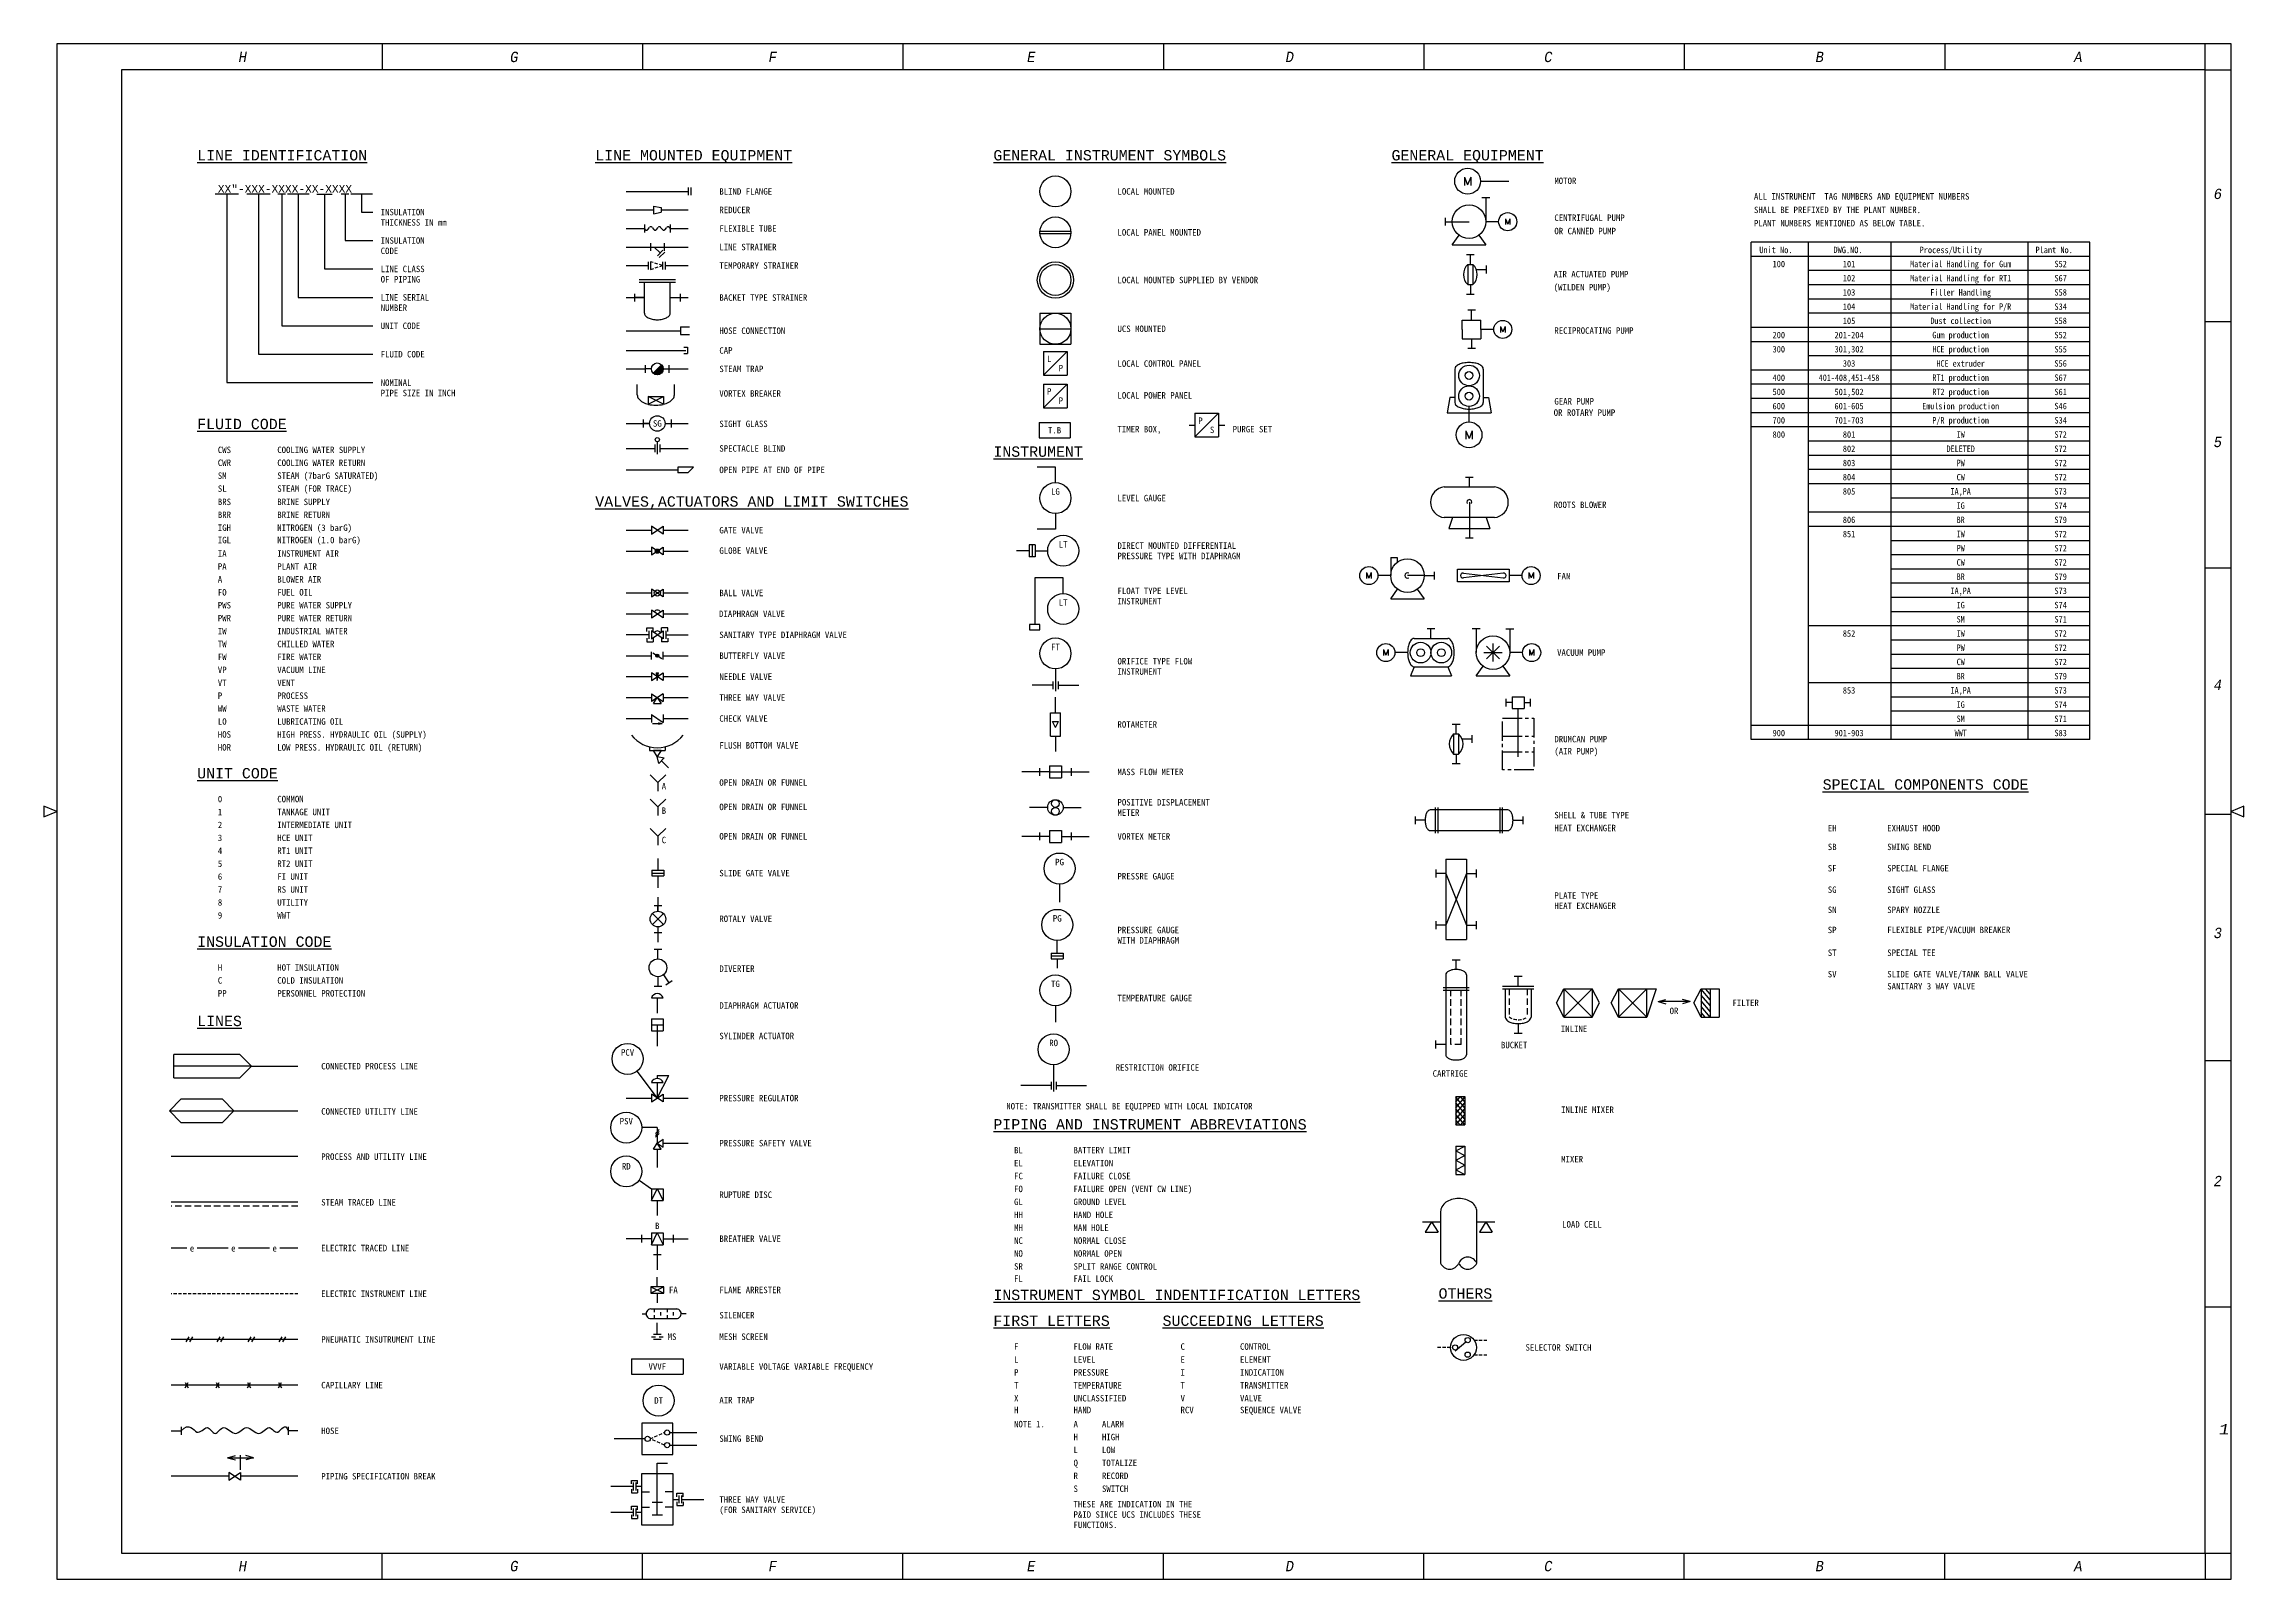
# Model space of a CAD drawing. Extents: x -2 to 849, y 6 to 600.
import ezdxf
from ezdxf.enums import TextEntityAlignment as Align

# ---------------------------------------------------------------- set-up
doc = ezdxf.new("R2010")
doc.units = 0
doc.header["$LTSCALE"] = 10
doc.header["$MEASUREMENT"] = 0
for name, pattern in [('CENTER2', [1.125, 0.75, -0.125, 0.125, -0.125]), ('HIDDEN', [0.375, 0.25, -0.125]), ('HIDDEN2', [0.1875, 0.125, -0.0625])]:
    doc.linetypes.add(name, pattern=pattern)
doc.layers.get('0').update_dxf_attribs({"linetype": 'CONTINUOUS'})
for name, color, linetype in [('CENTER2', 2, 'CENTER2'), ('INST', 4, 'HIDDEN2'), ('L100_9', 1, 'CONTINUOUS'), ('TRACE', 1, 'HIDDEN')]:
    doc.layers.add(name, color=color, linetype=linetype)
doc.styles.add('25NOTE', font='SimSun.ttf', dxfattribs={"width": 0.75})
doc.styles.add('35NOTE', font='monotxt', dxfattribs={"height": 3.5})
doc.styles.add('40NOTE', font='monotxt', dxfattribs={"height": 4})
doc.styles.get("Standard").update_dxf_attribs({"font": 'monotxt'})

msp = doc.modelspace()

# ---------------------------------------------------------------- texts
for s, height, style, p in [('%%ULINE IDENTIFICATION', 4, '40NOTE', (57, 557)), ('%%ULINE MOUNTED EQUIPMENT', 4, '40NOTE', (211, 557)), ('%%UGENERAL INSTRUMENT SYMBOLS', 4, '40NOTE', (365, 557)), ('%%UGENERAL EQUIPMENT', 4, '40NOTE', (519, 557)), ('XX"-XXX-XXXX-XX-XXXX', 3, '35NOTE', (65, 544)), ('MOTOR', 2.5, '25NOTE', (582, 547.1)), ('INSULATION', 2.5, '25NOTE', (128, 535)), ('REDUCER', 2.5, '25NOTE', (259, 535.83)), ('BLIND FLANGE', 2.5, '25NOTE', (259, 543)), ('LOCAL MOUNTED', 2.5, '25NOTE', (413, 543)), ('ALL INSTRUMENT  TAG NUMBERS AND EQUIPMENT NUMBERS', 2.5, '25NOTE', (659.2, 541.08)), ('SHALL BE PREFIXED BY THE PLANT NUMBER.', 2.5, '25NOTE', (659.2, 535.85)), ('THICKNESS IN mm', 2.5, '25NOTE', (128, 531)), ('FLEXIBLE TUBE', 2.5, '25NOTE', (259, 528.66)), ('LOCAL PANEL MOUNTED', 2.5, '25NOTE', (413, 527.15)), ('OR CANNED PUMP', 2.5, '25NOTE', (582, 527.67)), ('CENTRIFUGAL PUMP', 2.5, '25NOTE', (582, 532.82)), ('PLANT NUMBERS MENTIONED AS BELOW TABLE.', 2.5, '25NOTE', (659.2, 530.69)), ('CODE', 2.5, '25NOTE', (128, 520)), ('INSULATION', 2.5, '25NOTE', (128, 524)), ('LINE STRAINER', 2.5, '25NOTE', (259, 521.48)), ('LINE CLASS', 2.5, '25NOTE', (128, 513)), ('TEMPORARY STRAINER', 2.5, '25NOTE', (259, 514.31)), ('AIR ACTUATED PUMP', 2.5, '25NOTE', (581.74, 510.98)), ('OF PIPING', 2.5, '25NOTE', (128, 509)), ('LINE SERIAL', 2.5, '25NOTE', (128, 502)), ('BACKET TYPE STRAINER', 2.5, '25NOTE', (259, 501.92)), ('LOCAL MOUNTED SUPPLIED BY VENDOR', 2.5, '25NOTE', (413, 508.72)), ('(WILDEN PUMP)', 2.5, '25NOTE', (581.74, 505.94)), ('NUMBER', 2.5, '25NOTE', (128, 498)), ('UNIT CODE', 2.5, '25NOTE', (128, 491)), ('HOSE CONNECTION', 2.5, '25NOTE', (259, 489.09)), ('UCS MOUNTED', 2.5, '25NOTE', (413, 489.85)), ('RECIPROCATING PUMP', 2.5, '25NOTE', (582, 489.16)), ('FLUID CODE', 2.5, '25NOTE', (128, 480)), ('CAP', 2.5, '25NOTE', (259, 481.48)), ('L', 2.5, '25NOTE', (385.74, 478.18)), ('LOCAL CONTROL PANEL', 2.5, '25NOTE', (413, 476.38)), ('NOMINAL', 2.5, '25NOTE', (128, 469)), ('STEAM TRAP', 2.5, '25NOTE', (259, 474.31)), ('P', 2.5, '25NOTE', (390.26, 474.63)), ('PIPE SIZE IN INCH', 2.5, '25NOTE', (128, 465)), ('VORTEX BREAKER', 2.5, '25NOTE', (259, 464.82)), ('P', 2.5, '25NOTE', (385.74, 465.59)), ('P', 2.5, '25NOTE', (390.26, 462.04)), ('LOCAL POWER PANEL', 2.5, '25NOTE', (413, 464.07)), ('GEAR PUMP', 2.5, '25NOTE', (582, 461.78)), ('%%UFLUID CODE', 4, '40NOTE', (57, 453)), ('SIGHT GLASS', 2.5, '25NOTE', (259, 453.05)), ('TIMER BOX,', 2.5, '25NOTE', (413, 451)), ('P', 2.5, '25NOTE', (444.24, 454.29)), ('S', 2.5, '25NOTE', (448.76, 450.73)), ('PURGE SET', 2.5, '25NOTE', (457.54, 451)), ('OR ROTARY PUMP', 2.5, '25NOTE', (581.74, 457.4)), ('CWS', 2.5, '25NOTE', (65, 443)), ('COOLING WATER SUPPLY', 2.5, '25NOTE', (88, 443)), ('SPECTACLE BLIND', 2.5, '25NOTE', (259, 443.54)), ('%%UINSTRUMENT', 4, '40NOTE', (365, 442.31)), ('SM', 2.5, '25NOTE', (65, 433)), ('CWR', 2.5, '25NOTE', (65, 438)), ('STEAM (7barG SATURATED)', 2.5, '25NOTE', (88, 433)), ('COOLING WATER RETURN', 2.5, '25NOTE', (88, 438)), ('OPEN PIPE AT END OF PIPE', 2.5, '25NOTE', (259, 435.24)), ('SL', 2.5, '25NOTE', (65, 428)), ('STEAM (FOR TRACE)', 2.5, '25NOTE', (88, 428)), ('LEVEL GAUGE', 2.5, '25NOTE', (413, 424.34)), ('BRS', 2.5, '25NOTE', (65, 422.87)), ('BRR', 2.5, '25NOTE', (65, 417.87)), ('BRINE SUPPLY', 2.5, '25NOTE', (88, 422.87)), ('BRINE RETURN', 2.5, '25NOTE', (88, 417.87)), ('%%UVALVES,ACTUATORS AND LIMIT SWITCHES', 4, '40NOTE', (211, 423.02)), ('ROOTS BLOWER', 2.5, '25NOTE', (581.74, 421.73)), ('IGH', 2.5, '25NOTE', (65, 412.87)), ('IGL', 2.5, '25NOTE', (65, 408.1)), ('NITROGEN (3 barG)', 2.5, '25NOTE', (88, 412.87)), ('NITROGEN (1.0 barG)', 2.5, '25NOTE', (88, 408.1)), ('GATE VALVE', 2.5, '25NOTE', (259, 411.91)), ('IA', 2.5, '25NOTE', (65, 402.87)), ('INSTRUMENT AIR', 2.5, '25NOTE', (88, 402.87)), ('GLOBE VALVE', 2.5, '25NOTE', (259, 404.02)), ('DIRECT MOUNTED DIFFERENTIAL', 2.5, '25NOTE', (413, 405.94)), ('PRESSURE TYPE WITH DIAPHRAGM', 2.5, '25NOTE', (413, 401.94)), ('A', 2.5, '25NOTE', (65, 392.87)), ('PA', 2.5, '25NOTE', (65, 397.87)), ('PLANT AIR', 2.5, '25NOTE', (88, 397.87)), ('BLOWER AIR', 2.5, '25NOTE', (88, 392.87)), ('FAN', 2.5, '25NOTE', (583.09, 394.15)), ('PWS', 2.5, '25NOTE', (65, 382.87)), ('FO', 2.5, '25NOTE', (65, 387.87)), ('PURE WATER SUPPLY', 2.5, '25NOTE', (88, 382.87)), ('FUEL OIL', 2.5, '25NOTE', (88, 387.87)), ('BALL VALVE', 2.5, '25NOTE', (259, 387.62)), ('INSTRUMENT', 2.5, '25NOTE', (413, 384.41)), ('FLOAT TYPE LEVEL', 2.5, '25NOTE', (413, 388.41)), ('PWR', 2.5, '25NOTE', (65, 377.87)), ('PURE WATER RETURN', 2.5, '25NOTE', (88, 377.87)), ('DIAPHRAGM VALVE', 2.5, '25NOTE', (258.88, 379.53)), ('TW', 2.5, '25NOTE', (65, 367.87)), ('IW', 2.5, '25NOTE', (65, 372.87)), ('CHILLED WATER', 2.5, '25NOTE', (88, 367.87)), ('INDUSTRIAL WATER', 2.5, '25NOTE', (88, 372.87)), ('SANITARY TYPE DIAPHRAGM VALVE', 2.5, '25NOTE', (259, 371.42)), ('VP', 2.5, '25NOTE', (65, 357.87)), ('FW', 2.5, '25NOTE', (65, 362.87)), ('VACUUM LINE', 2.5, '25NOTE', (88, 357.87)), ('FIRE WATER', 2.5, '25NOTE', (88, 362.87)), ('BUTTERFLY VALVE', 2.5, '25NOTE', (259, 363.33)), ('ORIFICE TYPE FLOW', 2.5, '25NOTE', (413, 361.2)), ('INSTRUMENT', 2.5, '25NOTE', (413, 357.2)), ('VACUUM PUMP', 2.5, '25NOTE', (583.05, 364.54)), ('VT', 2.5, '25NOTE', (65, 352.87)), ('P', 2.5, '25NOTE', (65, 347.87)), ('VENT', 2.5, '25NOTE', (88, 352.87)), ('PROCESS', 2.5, '25NOTE', (88, 347.87)), ('NEEDLE VALVE', 2.5, '25NOTE', (259, 355.23)), ('WW', 2.5, '25NOTE', (65, 342.87)), ('WASTE WATER', 2.5, '25NOTE', (88, 342.87)), ('THREE WAY VALVE', 2.5, '25NOTE', (259, 347.13)), ('HOS', 2.5, '25NOTE', (65, 332.87)), ('LO', 2.5, '25NOTE', (65, 337.87)), ('HIGH PRESS. HYDRAULIC OIL (SUPPLY)', 2.5, '25NOTE', (88, 332.87)), ('LUBRICATING OIL', 2.5, '25NOTE', (88, 337.87)), ('CHECK VALVE', 2.5, '25NOTE', (259, 339.03)), ('ROTAMETER', 2.5, '25NOTE', (413, 336.73)), ('DRUMCAN PUMP', 2.5, '25NOTE', (582, 331.08)), ('HOR', 2.5, '25NOTE', (65, 327.87)), ('LOW PRESS. HYDRAULIC OIL (RETURN)', 2.5, '25NOTE', (88, 327.87)), ('FLUSH BOTTOM VALVE', 2.5, '25NOTE', (259, 328.63)), ('(AIR PUMP)', 2.5, '25NOTE', (582, 326.36)), ('%%UUNIT CODE', 4, '40NOTE', (57, 317.87)), ('OPEN DRAIN OR FUNNEL', 2.5, '25NOTE', (259, 314.26)), ('MASS FLOW METER', 2.5, '25NOTE', (413, 318.36)), ('%%USPECIAL COMPONENTS CODE', 4, '40NOTE', (685.78, 313.52)), ('0', 2.5, '25NOTE', (65, 307.87)), ('COMMON', 2.5, '25NOTE', (88, 307.87)), ('A', 2.5, '25NOTE', (236.71, 312.83)), ('POSITIVE DISPLACEMENT', 2.5, '25NOTE', (413, 306.62)), ('2', 2.5, '25NOTE', (65, 297.87)), ('1', 2.5, '25NOTE', (65, 302.87)), ('TANKAGE UNIT', 2.5, '25NOTE', (88, 302.87)), ('INTERMEDIATE UNIT', 2.5, '25NOTE', (88, 297.87)), ('B', 2.5, '25NOTE', (236.71, 303.39)), ('OPEN DRAIN OR FUNNEL', 2.5, '25NOTE', (259, 304.82)), ('METER', 2.5, '25NOTE', (413, 302.62)), ('SHELL & TUBE TYPE', 2.5, '25NOTE', (582, 301.66)), ('HEAT EXCHANGER', 2.5, '25NOTE', (582, 296.66)), ('EH', 2.5, '25NOTE', (687.76, 296.62)), ('EXHAUST HOOD', 2.5, '25NOTE', (710.76, 296.62)), ('3', 2.5, '25NOTE', (65, 292.87)), ('HCE UNIT', 2.5, '25NOTE', (88, 292.87)), ('C', 2.5, '25NOTE', (236.71, 292.02)), ('OPEN DRAIN OR FUNNEL', 2.5, '25NOTE', (259, 293.45)), ('VORTEX METER', 2.5, '25NOTE', (413, 293.41)), ('SB', 2.5, '25NOTE', (687.76, 289.36)), ('SWING BEND', 2.5, '25NOTE', (710.76, 289.36)), ('4', 2.5, '25NOTE', (65, 287.87)), ('5', 2.5, '25NOTE', (65, 282.87)), ('RT1 UNIT', 2.5, '25NOTE', (88, 287.87)), ('RT2 UNIT', 2.5, '25NOTE', (88, 282.87)), ('SF', 2.5, '25NOTE', (687.76, 281.09)), ('SPECIAL FLANGE', 2.5, '25NOTE', (710.76, 281.09)), ('6', 2.5, '25NOTE', (65, 277.87)), ('7', 2.5, '25NOTE', (65, 272.87)), ('RS UNIT', 2.5, '25NOTE', (88, 272.87)), ('FI UNIT', 2.5, '25NOTE', (88, 277.87)), ('SLIDE GATE VALVE', 2.5, '25NOTE', (259, 279.21)), ('PRESSRE GAUGE', 2.5, '25NOTE', (413, 277.99)), ('SG', 2.5, '25NOTE', (687.76, 272.79)), ('SIGHT GLASS', 2.5, '25NOTE', (710.76, 272.79)), ('8', 2.5, '25NOTE', (65, 267.87)), ('9', 2.5, '25NOTE', (65, 262.87)), ('WWT', 2.5, '25NOTE', (88, 262.87)), ('UTILITY', 2.5, '25NOTE', (88, 267.87)), ('HEAT EXCHANGER', 2.5, '25NOTE', (582, 266.55)), ('PLATE TYPE', 2.5, '25NOTE', (582, 270.55)), ('SN', 2.5, '25NOTE', (687.76, 265.01)), ('SPARY NOZZLE', 2.5, '25NOTE', (710.76, 265.01)), ('ROTALY VALVE', 2.5, '25NOTE', (259, 261.54)), ('PRESSURE GAUGE', 2.5, '25NOTE', (413, 257.19)), ('SP', 2.5, '25NOTE', (687.76, 257.22)), ('FLEXIBLE PIPE/VACUUM BREAKER', 2.5, '25NOTE', (710.76, 257.22)), ('%%UINSULATION CODE', 4, '40NOTE', (57, 252.68)), ('WITH DIAPHRAGM', 2.5, '25NOTE', (413, 253.19)), ('ST', 2.5, '25NOTE', (687.76, 248.4)), ('SPECIAL TEE', 2.5, '25NOTE', (710.76, 248.4)), ('C', 2.5, '25NOTE', (65, 237.68)), ('H', 2.5, '25NOTE', (65, 242.68)), ('COLD INSULATION', 2.5, '25NOTE', (88, 237.68)), ('HOT INSULATION', 2.5, '25NOTE', (88, 242.68)), ('DIVERTER', 2.5, '25NOTE', (259, 242.25)), ('SV', 2.5, '25NOTE', (687.76, 240.1)), ('SLIDE GATE VALVE/TANK BALL VALVE', 2.5, '25NOTE', (710.76, 240.1)), ('PP', 2.5, '25NOTE', (65, 232.68)), ('PERSONNEL PROTECTION', 2.5, '25NOTE', (88, 232.68)), ('TEMPERATURE GAUGE', 2.5, '25NOTE', (413, 230.86)), ('FILTER', 2.5, '25NOTE', (650.89, 228.99)), ('SANITARY 3 WAY VALVE', 2.5, '25NOTE', (710.76, 235.43)), ('%%ULINES', 4, '40NOTE', (57, 222)), ('DIAPHRAGM ACTUATOR', 2.5, '25NOTE', (259, 228)), ('OR', 2.5, '25NOTE', (626.58, 225.89)), ('SYLINDER ACTUATOR', 2.5, '25NOTE', (259, 216.19)), ('BUCKET', 2.5, '25NOTE', (561.35, 212.69)), ('INLINE', 2.5, '25NOTE', (584.52, 218.99)), ('CONNECTED PROCESS LINE', 2.5, '25NOTE', (105, 204.5)), ('RESTRICTION ORIFICE', 2.5, '25NOTE', (412.3, 204)), ('CARTRIGE', 2.5, '25NOTE', (534.92, 201.68)), ('CONNECTED UTILITY LINE', 2.5, '25NOTE', (105, 187)), ('PRESSURE REGULATOR', 2.5, '25NOTE', (259, 192.15)), ('NOTE: TRANSMITTER SHALL BE EQUIPPED WITH LOCAL INDICATOR', 2.5, '25NOTE', (370, 189)), ('INLINE MIXER', 2.5, '25NOTE', (584.62, 187.65)), ('%%UPIPING AND INSTRUMENT ABBREVIATIONS', 4, '40NOTE', (365, 182)), ('PROCESS AND UTILITY LINE', 2.5, '25NOTE', (105, 169.5)), ('PRESSURE SAFETY VALVE', 2.5, '25NOTE', (259, 174.72)), ('BL', 2.5, '25NOTE', (373, 172)), ('BATTERY LIMIT', 2.5, '25NOTE', (396, 172)), ('EL', 2.5, '25NOTE', (373, 167)), ('FC', 2.5, '25NOTE', (373, 162)), ('ELEVATION', 2.5, '25NOTE', (396, 167)), ('FAILURE CLOSE', 2.5, '25NOTE', (396, 162)), ('MIXER', 2.5, '25NOTE', (584.62, 168.5)), ('RUPTURE DISC', 2.5, '25NOTE', (259, 154.76)), ('GL', 2.5, '25NOTE', (373, 152)), ('FO', 2.5, '25NOTE', (373, 157)), ('GROUND LEVEL', 2.5, '25NOTE', (396, 152)), ('FAILURE OPEN (VENT CW LINE)', 2.5, '25NOTE', (396, 157)), ('STEAM TRACED LINE', 2.5, '25NOTE', (105, 151.82)), ('HH', 2.5, '25NOTE', (373, 147)), ('HAND HOLE', 2.5, '25NOTE', (396, 147)), ('BREATHER VALVE', 2.5, '25NOTE', (259, 137.73)), ('MH', 2.5, '25NOTE', (373, 142)), ('NC', 2.5, '25NOTE', (373, 137)), ('MAN HOLE', 2.5, '25NOTE', (396, 142)), ('NORMAL CLOSE', 2.5, '25NOTE', (396, 137)), ('LOAD CELL', 2.5, '25NOTE', (585, 143.28)), ('ELECTRIC TRACED LINE', 2.5, '25NOTE', (105, 134.13)), ('SR', 2.5, '25NOTE', (373, 127)), ('NO', 2.5, '25NOTE', (373, 132)), ('SPLIT RANGE CONTROL', 2.5, '25NOTE', (396, 127)), ('NORMAL OPEN', 2.5, '25NOTE', (396, 132)), ('FA', 2.5, '25NOTE', (239.5, 117.91)), ('FLAME ARRESTER', 2.5, '25NOTE', (259, 117.91)), ('FL', 2.5, '25NOTE', (373, 122.28)), ('FAIL LOCK', 2.5, '25NOTE', (396, 122.28)), ('ELECTRIC INSTRUMENT LINE', 2.5, '25NOTE', (105, 116.45)), ('%%UINSTRUMENT SYMBOL INDENTIFICATION LETTERS', 4, '40NOTE', (365, 116)), ('%%uOTHERS', 4, '40NOTE', (537.2, 116.55)), ('SILENCER', 2.5, '25NOTE', (259, 108.13)), ('%%UFIRST LETTERS', 4, '40NOTE', (365, 106)), ('%%USUCCEEDING LETTERS', 4, '40NOTE', (430.45, 106)), ('PNEUMATIC INSUTRUMENT LINE', 2.5, '25NOTE', (105, 98.77)), ('MS', 2.5, '25NOTE', (239, 99.82)), ('MESH SCREEN', 2.5, '25NOTE', (259, 99.82)), ('F', 2.5, '25NOTE', (373, 96)), ('FLOW RATE', 2.5, '25NOTE', (396, 96)), ('C', 2.5, '25NOTE', (437.4, 96)), ('CONTROL', 2.5, '25NOTE', (460.4, 96)), ('SELECTOR SWITCH', 2.5, '25NOTE', (570.84, 95.67)), ('VARIABLE VOLTAGE VARIABLE FREQUENCY', 2.5, '25NOTE', (259, 88.26)), ('P', 2.5, '25NOTE', (373, 86)), ('L', 2.5, '25NOTE', (373, 91)), ('PRESSURE', 2.5, '25NOTE', (396, 86)), ('LEVEL', 2.5, '25NOTE', (396, 91)), ('I', 2.5, '25NOTE', (437.4, 86)), ('E', 2.5, '25NOTE', (437.4, 91)), ('INDICATION', 2.5, '25NOTE', (460.4, 86)), ('ELEMENT', 2.5, '25NOTE', (460.4, 91)), ('CAPILLARY LINE', 2.5, '25NOTE', (105, 81.09)), ('T', 2.5, '25NOTE', (373, 81)), ('X', 2.5, '25NOTE', (373, 76)), ('TEMPERATURE', 2.5, '25NOTE', (396, 81)), ('UNCLASSIFIED', 2.5, '25NOTE', (396, 76)), ('V', 2.5, '25NOTE', (437.4, 76)), ('T', 2.5, '25NOTE', (437.4, 81)), ('VALVE', 2.5, '25NOTE', (460.4, 76)), ('TRANSMITTER', 2.5, '25NOTE', (460.4, 81)), ('AIR TRAP', 2.5, '25NOTE', (259, 75.29)), ('H', 2.5, '25NOTE', (373, 71.46)), ('HAND', 2.5, '25NOTE', (396, 71.46)), ('RCV', 2.5, '25NOTE', (437.4, 71.46)), ('SEQUENCE VALVE', 2.5, '25NOTE', (460.4, 71.46)), ('HOSE', 2.5, '25NOTE', (105, 63.4)), ('SWING BEND', 2.5, '25NOTE', (259, 60.37)), ('NOTE 1.', 2.5, '25NOTE', (373, 66)), ('A', 2.5, '25NOTE', (396, 66)), ('H', 2.5, '25NOTE', (396, 61)), ('ALARM', 2.5, '25NOTE', (407, 66)), ('HIGH', 2.5, '25NOTE', (407, 61)), ('Q', 2.5, '25NOTE', (396, 51)), ('L', 2.5, '25NOTE', (396, 56)), ('TOTALIZE', 2.5, '25NOTE', (407, 51)), ('LOW', 2.5, '25NOTE', (407, 56)), ('PIPING SPECIFICATION BREAK', 2.5, '25NOTE', (105, 45.81)), ('R', 2.5, '25NOTE', (396, 46)), ('RECORD', 2.5, '25NOTE', (407, 46)), ('THREE WAY VALVE', 2.5, '25NOTE', (259, 36.84)), ('(FOR SANITARY SERVICE)', 2.5, '25NOTE', (259, 32.84)), ('THESE ARE INDICATION IN THE', 2.5, '25NOTE', (396, 35)), ('S', 2.5, '25NOTE', (396, 41)), ('SWITCH', 2.5, '25NOTE', (407, 41)), ('P&ID SINCE UCS INCLUDES THESE', 2.5, '25NOTE', (396, 31)), ('FUNCTIONS.', 2.5, '25NOTE', (396, 27))]:
    msp.add_text(s, height=height, dxfattribs=dict(style=style)).set_placement(p, align=Align.MIDDLE_LEFT)
at = {"style": '25NOTE', "width": 0.9}
for s, p in [('Unit No.', (661.25, 520.36)), ('DWG.NO.', (689.96, 520.36)), ('Process/Utility', (723.29, 520.36)), ('Plant No.', (768.1, 520.36))]:
    msp.add_text(s, height=2.5, dxfattribs=at).set_placement(p, align=Align.MIDDLE_LEFT)
at = {"style": '25NOTE'}
for s, width, p in [('100', 0.9, (668.82, 514.93)), ('101', 0.9, (695.99, 514.93)), ('102', 0.9, (695.99, 509.43)), ('Material Handling for Gum', 0.8, (739.17, 514.93)), ('Material Handling for RT1', 0.8, (739.17, 509.43)), ('S52', 0.9, (777.84, 514.93)), ('S67', 0.9, (777.84, 509.43)), ('103', 0.9, (695.99, 503.93)), ('Filler Handling', 0.8, (739.17, 503.93)), ('S58', 0.9, (777.84, 503.93)), ('104', 0.9, (695.99, 498.43)), ('105', 0.9, (695.99, 492.93)), ('Material Handling for P/R', 0.8, (739.17, 498.43)), ('Dust collection', 0.8, (739.17, 492.93)), ('S34', 0.9, (777.84, 498.43)), ('S58', 0.9, (777.84, 492.93)), ('200', 0.9, (668.82, 487.43)), ('201-204', 0.9, (695.99, 487.43)), ('Gum production', 0.8, (739.17, 487.43)), ('S52', 0.9, (777.84, 487.43)), ('300', 0.9, (668.82, 481.93)), ('301,302', 0.9, (695.99, 481.93)), ('303', 0.9, (695.99, 476.43)), ('HCE production', 0.8, (739.17, 481.93)), ('HCE extruder', 0.8, (739.17, 476.43)), ('S55', 0.9, (777.84, 481.93)), ('S56', 0.9, (777.84, 476.43)), ('400', 0.9, (668.82, 470.93)), ('401-408,451-458', 0.8, (695.99, 470.93)), ('RT1 production', 0.8, (739.17, 470.93)), ('S67', 0.9, (777.84, 470.93)), ('500', 0.9, (668.82, 465.43)), ('600', 0.9, (668.82, 459.93)), ('501,502', 0.9, (695.99, 465.43)), ('601-605', 0.9, (695.99, 459.93)), ('Emulsion production', 0.8, (739.17, 459.93)), ('RT2 production', 0.8, (739.17, 465.43)), ('S61', 0.9, (777.84, 465.43)), ('S46', 0.9, (777.84, 459.93)), ('700', 0.9, (668.82, 454.43)), ('701-703', 0.9, (695.99, 454.43)), ('P/R production', 0.8, (739.17, 454.43)), ('S34', 0.9, (777.84, 454.43)), ('800', 0.9, (668.82, 448.93)), ('801', 0.9, (695.99, 448.93)), ('802', 0.9, (695.99, 443.43)), ('DELETED', 0.8, (739.17, 443.43)), ('IW', 0.8, (739.17, 448.93)), ('S72', 0.9, (777.84, 448.93)), ('S72', 0.9, (777.84, 443.43)), ('803', 0.9, (695.99, 437.93)), ('PW', 0.8, (739.17, 437.93)), ('S72', 0.9, (777.84, 437.93)), ('804', 0.9, (695.99, 432.43)), ('805', 0.9, (695.99, 426.93)), ('IA,PA', 0.8, (739.17, 426.93)), ('CW', 0.8, (739.17, 432.43)), ('S72', 0.9, (777.84, 432.43)), ('S73', 0.9, (777.84, 426.93)), ('806', 0.9, (695.99, 415.93)), ('IG', 0.8, (739.17, 421.43)), ('BR', 0.8, (739.17, 415.93)), ('S74', 0.9, (777.84, 421.43)), ('S79', 0.9, (777.84, 415.93)), ('851', 0.9, (695.99, 410.43)), ('IW', 0.8, (739.17, 410.43)), ('S72', 0.9, (777.84, 410.43)), ('CW', 0.8, (739.17, 399.43)), ('PW', 0.8, (739.17, 404.93)), ('S72', 0.9, (777.84, 404.93)), ('S72', 0.9, (777.84, 399.43)), ('BR', 0.8, (739.17, 393.93)), ('S79', 0.9, (777.84, 393.93)), ('IA,PA', 0.8, (739.17, 388.43)), ('IG', 0.8, (739.17, 382.93)), ('S73', 0.9, (777.84, 388.43)), ('S74', 0.9, (777.84, 382.93)), ('SM', 0.8, (739.17, 377.43)), ('S71', 0.9, (777.84, 377.43)), ('852', 0.9, (695.99, 371.93)), ('IW', 0.8, (739.17, 371.93)), ('PW', 0.8, (739.17, 366.43)), ('S72', 0.9, (777.84, 371.93)), ('S72', 0.9, (777.84, 366.43)), ('CW', 0.8, (739.17, 360.93)), ('S72', 0.9, (777.84, 360.93)), ('853', 0.9, (695.99, 349.93)), ('IA,PA', 0.8, (739.17, 349.93)), ('BR', 0.8, (739.17, 355.43)), ('S79', 0.9, (777.84, 355.43)), ('S73', 0.9, (777.84, 349.93)), ('IG', 0.8, (739.17, 344.43)), ('S74', 0.9, (777.84, 344.43)), ('900', 0.9, (668.82, 333.43)), ('901-903', 0.9, (695.99, 333.43)), ('WWT', 0.8, (739.17, 333.43)), ('SM', 0.8, (739.17, 338.93)), ('S71', 0.9, (777.84, 338.93)), ('S83', 0.9, (777.84, 333.43))]:
    msp.add_text(s, height=2.5, dxfattribs=dict(at, width=width)).set_placement(p, align=Align.MIDDLE_CENTER)
for s, p in [('SG', (235, 453.2)), ('LG', (389, 426.84)), ('LT', (392, 406.44)), ('LT', (392, 383.91)), ('FT', (389, 366.7)), ('PG', (390.6, 283.49)), ('PG', (389.7, 261.69)), ('TG', (389, 236.36)), ('RO', (388.3, 213.5)), ('PCV', (223.5, 209.83)), ('PSV', (223, 183.22)), ('RD', (223, 165.76)), ('B', (235, 142.73)), ('e', (55, 134)), ('e', (71, 134)), ('e', (87, 134)), ('VVVF', (235, 88.26)), ('DT', (235.5, 75.15))]:
    msp.add_text(s, height=2.5, dxfattribs=at).set_placement(p, align=Align.MIDDLE)
msp.add_text('T.B', height=2.5, dxfattribs=at).set_placement((388.68, 450.61), align=Align.MIDDLE_CENTER)
at = {"layer": 'L100_9', "color": 1, "linetype": 'Continuous', "oblique": 10.00002, "width": 1.2}
for s, p, p2 in [('H', (72.76, 593.05), (75.96, 593.05)), ('G', (177.76, 593.05), (180.96, 593.05)), ('F', (277.76, 593.05), (280.96, 593.05)), ('E', (377.76, 593.05), (380.96, 593.05)), ('D', (477.76, 593.05), (480.96, 593.05)), ('C', (577.76, 593.05), (580.96, 593.05)), ('B', (682.76, 593.05), (685.96, 593.05)), ('A', (782.76, 593.05), (785.96, 593.05)), ('6', (836.76, 540.05), (839.96, 540.05)), ('5', (836.76, 444.05), (839.96, 444.05)), ('4', (836.76, 350.05), (839.96, 350.05)), ('3', (836.76, 254.05), (839.96, 254.05)), ('2', (836.76, 158.05), (839.96, 158.05)), ('H', (72.76, 9.05), (75.96, 9.05)), ('G', (177.76, 9.05), (180.96, 9.05)), ('F', (277.76, 9.05), (280.96, 9.05)), ('E', (377.76, 9.05), (380.96, 9.05)), ('D', (477.76, 9.05), (480.96, 9.05)), ('C', (577.76, 9.05), (580.96, 9.05)), ('B', (682.76, 9.05), (685.96, 9.05)), ('A', (782.76, 9.05), (785.96, 9.05))]:
    msp.add_text(s, height=4, dxfattribs=at).set_placement(p, p2, align=Align.FIT)
at = {"layer": 'L100_9', "color": 1, "linetype": 'Continuous', "oblique": 10, "width": 1.2}
msp.add_text('1', height=4, dxfattribs=at).set_placement((838.76, 62.05))

# ---------------------------------------------------------------- linework, layer by layer
for p, q in [((547.2, 548.56), (548.45, 545.57)), ((547.2, 548.56), (547.2, 545.32)), ((549.7, 548.56), (548.45, 545.57)), ((549.7, 548.56), (549.7, 545.32)), ((553.45, 546.94), (564.45, 546.94)), ((64, 542), (73, 542)), ((68.5, 542), (68.5, 469)), ((76.27, 542), (85.27, 542)), ((80.77, 542), (80.77, 480)), ((88.24, 542), (91.24, 542)), ((89.74, 542), (89.74, 491)), ((91.94, 542), (100.3, 542)), ((96.12, 542), (96.12, 502)), ((103.3, 541.9), (109.29, 541.9)), ((106.3, 541.9), (106.3, 513)), ((112.74, 542), (115.74, 542)), ((114.24, 542), (114.24, 524)), ((116.44, 542), (124.8, 542)), ((120.62, 542), (120.62, 535)), ((223, 543), (247, 543)), ((233.5, 537.33), (236.5, 536.73)), ((233.5, 537.33), (233.5, 534.33)), ((236.5, 536.73), (236.5, 534.93)), ((247, 544.5), (247, 541.5)), ((248, 544.5), (248, 541.5)), ((557, 540.53), (554, 540.53)), ((555.5, 540.53), (555.5, 531.28)), ((120.62, 535), (125, 535)), ((223, 535.83), (233.5, 535.83)), ((223, 528.66), (230, 528.66)), ((230, 530.16), (230, 527.16)), ((230, 528.66), (230.37, 528.21)), ((231.29, 528.21), (232.04, 529.1)), ((232.96, 529.1), (233.71, 528.21)), ((233.5, 534.33), (236.5, 534.93)), ((234.63, 528.21), (235.37, 529.1)), ((236.29, 529.1), (237.12, 528.12)), ((236.5, 535.83), (247, 535.83)), ((237.88, 528.12), (238.71, 529.1)), ((239.63, 529.1), (240, 528.66)), ((240, 530.16), (240, 527.16)), ((240, 528.66), (247, 528.66)), ((383.12, 527.65), (394.88, 527.65)), ((539.75, 532.78), (539.75, 529.78)), ((539.75, 531.28), (549, 531.28)), ((560.45, 531.28), (555.5, 531.28)), ((563.07, 532.41), (563.94, 530.32)), ((563.07, 532.41), (563.07, 530.14)), ((564.82, 532.41), (563.95, 530.32)), ((564.82, 532.41), (564.82, 530.14)), ((114.24, 524), (125, 524)), ((223, 521.48), (247, 521.48)), ((232.4, 522.98), (232.4, 519.98)), ((232.4, 521.48), (237.6, 521.48)), ((233.79, 521.48), (236.09, 519.18)), ((235.03, 518.12), (237.15, 520.25)), ((235.74, 517.42), (237.86, 519.54)), ((237.6, 522.98), (237.6, 519.98)), ((383.12, 526.65), (394.88, 526.65)), ((542.5, 522.28), (545.19, 526.01)), ((542.5, 522.28), (555.5, 522.28)), ((552.81, 526.01), (555.5, 522.28)), ((789.09, 523.35), (658.14, 523.35)), ((658.14, 330.85), (658.14, 523.35)), ((680.24, 330.85), (680.24, 523.35)), ((712.24, 330.85), (712.24, 523.35)), ((765.24, 330.85), (765.24, 523.35)), ((789.09, 330.85), (789.09, 523.35)), ((106.3, 513), (125, 513)), ((223, 514.31), (231.42, 514.31)), ((231.42, 515.81), (231.42, 512.81)), ((232.42, 515.81), (232.42, 512.81)), ((232.42, 515.81), (232.42, 512.81)), ((237.02, 515.81), (237.02, 512.81)), ((237.02, 515.81), (237.02, 512.81)), ((238.02, 515.81), (238.02, 512.81)), ((238.02, 514.31), (247, 514.31)), ((548.01, 518.54), (551.01, 518.54)), ((548.54, 514.74), (550.49, 514.74)), ((548.54, 514.74), (548.54, 506.94)), ((549.51, 514.74), (549.51, 518.54)), ((550.49, 514.74), (550.49, 506.94)), ((551.81, 512.8), (555.61, 512.8)), ((555.61, 514.3), (555.61, 511.3)), ((789.09, 517.85), (658.14, 517.85)), ((789.09, 512.35), (680.24, 512.35)), ((226.2, 503.42), (226.2, 500.42)), ((228, 508.92), (242, 508.92)), ((228, 507.92), (242, 507.92)), ((230, 495.92), (230, 507.92)), ((240, 495.92), (240, 507.92)), ((243.8, 503.42), (243.8, 500.42)), ((551.01, 503.14), (548.01, 503.14)), ((548.54, 506.94), (550.49, 506.94)), ((549.51, 506.94), (549.51, 503.14)), ((789.09, 506.85), (680.24, 506.85)), ((96.12, 502), (125, 502)), ((223, 501.92), (230, 501.92)), ((230, 501.92), (226.2, 501.92)), ((240, 501.92), (247, 501.92)), ((240, 501.92), (243.8, 501.92)), ((383, 495.85), (395, 495.85)), ((383, 495.85), (383, 483.85)), ((395, 495.85), (395, 483.85)), ((551.5, 496.99), (548.5, 496.99)), ((550, 493.19), (550, 496.99)), ((789.09, 501.35), (680.24, 501.35)), ((789.09, 495.85), (680.24, 495.85)), ((89.74, 491), (125, 491)), ((223, 489.09), (244, 489.09)), ((244, 490.59), (247.4, 490.59)), ((244, 490.59), (244, 487.59)), ((244, 487.59), (247.4, 487.59)), ((383.1, 489.85), (394.9, 489.85)), ((546.39, 489.59), (546.39, 493.19)), ((546.39, 493.19), (553.61, 493.19)), ((546.39, 489.59), (546.39, 485.98)), ((546.39, 485.98), (553.61, 485.98)), ((550, 485.98), (550, 482.18)), ((553.61, 489.59), (553.61, 493.19)), ((558.55, 489.59), (553.61, 489.59)), ((553.61, 489.59), (553.61, 485.98)), ((561.17, 490.72), (562.05, 488.63)), ((561.17, 490.72), (561.17, 488.45)), ((562.93, 490.72), (562.05, 488.63)), ((562.93, 490.72), (562.93, 488.45)), ((789.09, 490.35), (658.14, 490.35)), ((80.77, 480), (125, 480)), ((223, 481.48), (246, 481.48)), ((245.3, 482.68), (246.7, 482.68)), ((245.3, 480.28), (246.7, 480.28)), ((246.7, 482.68), (246.7, 480.28)), ((383, 483.85), (395, 483.85)), ((393.6, 481.06), (384.4, 471.86)), ((384.4, 481.06), (393.6, 481.06)), ((384.4, 481.06), (384.4, 471.86)), ((393.6, 481.06), (393.6, 471.86)), ((551.5, 482.18), (548.5, 482.18)), ((789.09, 484.85), (658.14, 484.85)), ((789.09, 479.35), (680.24, 479.35)), ((68.5, 469), (125, 469)), ((223, 474.31), (230.4, 474.31)), ((227.26, 464.23), (227.26, 468.26)), ((230.4, 472.81), (230.4, 475.81)), ((232.7, 474.31), (230.4, 474.31)), ((233.37, 472.69), (236.63, 475.94)), ((233.52, 472.69), (236.62, 475.8)), ((233.66, 472.69), (236.62, 475.65)), ((233.81, 472.7), (236.61, 475.5)), ((233.97, 472.72), (236.6, 475.34)), ((234.13, 472.74), (236.58, 475.18)), ((234.3, 472.76), (236.55, 475.01)), ((234.48, 472.8), (236.51, 474.83)), ((234.67, 472.85), (236.46, 474.64)), ((234.88, 472.92), (236.39, 474.43)), ((235.12, 473.02), (236.29, 474.19)), ((235.44, 473.2), (236.12, 473.87)), ((237.3, 474.31), (239.6, 474.31)), ((239, 474.31), (247, 474.31)), ((239.6, 472.81), (239.6, 475.81)), ((241.61, 464.23), (241.61, 468.26)), ((384.4, 471.86), (393.6, 471.86)), ((393.6, 468.47), (384.4, 459.27)), ((384.4, 468.47), (393.6, 468.47)), ((384.4, 468.47), (384.4, 459.27)), ((393.6, 468.47), (393.6, 459.27)), ((543.5, 474.28), (543.5, 461.28)), ((554.5, 474.28), (554.5, 461.28)), ((789.09, 473.85), (658.14, 473.85)), ((789.09, 468.35), (658.14, 468.35)), ((231.44, 463.64), (237.44, 463.64)), ((231.44, 463.64), (231.44, 460.64)), ((237.44, 460.64), (231.44, 463.64)), ((231.44, 460.64), (237.44, 463.64)), ((237.44, 463.64), (237.44, 460.64)), ((541.5, 463.28), (540.5, 457.28)), ((543.5, 463.28), (541.5, 463.28)), ((549, 453.78), (549, 459.78)), ((554.5, 463.28), (556.5, 463.28)), ((556.5, 463.28), (557.5, 457.28)), ((789.09, 462.85), (658.14, 462.85)), ((223, 453.2), (231.7, 453.2)), ((229.7, 451.7), (229.7, 454.7)), ((232, 453.2), (229.7, 453.2)), ((238, 453.2), (240.3, 453.2)), ((238.3, 453.2), (247, 453.2)), ((240.3, 454.7), (240.3, 451.7)), ((382.68, 453.61), (382.68, 447.61)), ((382.68, 453.61), (394.68, 453.61)), ((384.4, 459.27), (393.6, 459.27)), ((394.68, 453.61), (394.68, 447.61)), ((440.67, 452.54), (442.87, 452.54)), ((452.1, 457.17), (442.9, 447.97)), ((442.9, 457.17), (452.1, 457.17)), ((442.9, 457.17), (442.9, 447.97)), ((452.1, 457.17), (452.1, 447.97)), ((452.11, 452.54), (454.53, 452.54)), ((540.5, 457.28), (557.5, 457.28)), ((789.09, 457.35), (658.14, 457.35)), ((789.09, 451.85), (658.14, 451.85)), ((223, 443.54), (234, 443.54)), ((234, 445.04), (234, 442.04)), ((235, 446.14), (235, 441.29)), ((236, 445.04), (236, 442.04)), ((236, 443.54), (247, 443.54)), ((382.68, 447.61), (394.68, 447.61)), ((442.9, 447.97), (452.1, 447.97)), ((547.75, 450.4), (549, 447.41)), ((547.75, 450.4), (547.75, 447.16)), ((550.25, 450.4), (549, 447.41)), ((550.25, 450.4), (550.25, 447.16)), ((789.09, 446.35), (680.24, 446.35)), ((223, 435.24), (243, 435.24)), ((249, 436.34), (243, 436.34)), ((243, 436.34), (243, 434.14)), ((246.8, 434.14), (243, 434.14)), ((249, 436.34), (246.8, 434.14)), ((389, 436.34), (382, 436.34)), ((389, 430.34), (389, 436.34)), ((789.09, 440.85), (680.24, 440.85)), ((789.09, 435.35), (680.24, 435.35)), ((539.42, 428.66), (558.84, 428.66)), ((547.63, 432.46), (550.63, 432.46)), ((549.13, 428.66), (549.13, 432.46)), ((789.09, 429.85), (680.24, 429.85)), ((389, 418.34), (389, 412.34)), ((549.13, 422.72), (549.13, 412.58)), ((789.09, 418.85), (680.24, 418.85)), ((789.09, 424.35), (712.24, 424.35)), ((223, 411.91), (232.7, 411.91)), ((232.7, 413.41), (232.7, 410.41)), ((232.7, 410.41), (237.3, 413.41)), ((237.3, 410.41), (232.7, 413.41)), ((237.3, 413.41), (237.3, 410.41)), ((237.3, 411.91), (247, 411.91)), ((389, 412.34), (382, 412.34)), ((558.84, 416.77), (539.42, 416.77)), ((542.63, 416.77), (541.17, 412.58)), ((541.17, 412.58), (557.09, 412.58)), ((550.63, 408.78), (547.63, 408.78)), ((549.13, 412.58), (549.13, 408.78)), ((555.63, 416.77), (557.09, 412.58)), ((789.09, 413.35), (680.24, 413.35)), ((223, 403.81), (232.7, 403.81)), ((232.7, 402.31), (237.3, 405.31)), ((237.3, 402.31), (232.7, 405.31)), ((232.7, 405.31), (232.7, 402.31)), ((237.3, 405.31), (237.3, 402.31)), ((237.3, 403.81), (247, 403.81)), ((378.9, 403.94), (374, 403.94)), ((381.1, 406.24), (378.9, 406.24)), ((378.9, 406.24), (378.9, 401.64)), ((381.1, 401.64), (378.9, 401.64)), ((380, 406.24), (380, 401.64)), ((381.1, 406.24), (381.1, 401.64)), ((381.1, 403.94), (386, 403.94)), ((518.68, 401.35), (521.18, 401.35)), ((518.68, 401.35), (518.68, 394.35)), ((521.18, 401.35), (521.18, 399.48)), ((789.09, 407.85), (712.24, 407.85)), ((789.09, 402.35), (712.24, 402.35)), ((392, 393.52), (381, 393.52)), ((381, 393.52), (381, 375.41)), ((392, 387.41), (392, 393.52)), ((509.36, 395.49), (510.24, 393.4)), ((509.36, 395.49), (509.36, 393.22)), ((511.11, 395.49), (510.24, 393.4)), ((511.11, 395.49), (511.11, 393.22)), ((518.68, 394.35), (513.74, 394.35)), ((531.68, 394.35), (525.18, 394.35)), ((531.68, 394.35), (535.48, 394.35)), ((535.48, 395.85), (535.48, 392.85)), ((544.48, 396.83), (564.56, 396.83)), ((544.48, 391.9), (544.48, 396.83)), ((564.56, 391.9), (544.48, 391.9)), ((562.24, 395.32), (546.8, 393.41)), ((546.8, 395.32), (562.24, 393.41)), ((564.56, 396.83), (564.56, 391.9)), ((569.51, 394.36), (564.56, 394.36)), ((572.13, 395.5), (573.01, 393.41)), ((572.13, 395.5), (572.13, 393.23)), ((573.88, 395.5), (573.01, 393.41)), ((573.88, 395.5), (573.88, 393.23)), ((789.09, 396.85), (712.24, 396.85)), ((223, 387.62), (232.7, 387.62)), ((232.7, 389.12), (232.7, 386.12)), ((232.7, 386.12), (237.3, 389.12)), ((237.3, 386.12), (232.7, 389.12)), ((237.3, 389.12), (237.3, 386.12)), ((237.3, 387.62), (247, 387.62)), ((518.68, 385.35), (521.38, 389.09)), ((518.68, 385.35), (531.68, 385.35)), ((528.99, 389.09), (531.68, 385.35)), ((789.09, 391.35), (712.24, 391.35)), ((789.09, 385.85), (712.24, 385.85)), ((223, 379.52), (232.7, 379.52)), ((232.7, 381.02), (232.7, 378.02)), ((237.3, 378.02), (232.7, 381.02)), ((232.7, 378.02), (237.3, 381.02)), ((237.3, 381.02), (237.3, 378.02)), ((237.3, 379.52), (247, 379.52)), ((379, 375.41), (379, 373.41)), ((383, 375.41), (379, 375.41)), ((383, 373.41), (383, 375.41)), ((789.09, 374.85), (680.24, 374.85)), ((789.09, 380.35), (712.24, 380.35)), ((231.7, 371.42), (223, 371.42)), ((230.98, 374.09), (233.38, 374.09)), ((230.98, 372.69), (230.98, 374.09)), ((230.98, 370.15), (230.98, 368.75)), ((230.98, 368.75), (233.38, 368.75)), ((231.7, 372.92), (231.7, 369.92)), ((232.7, 372.92), (232.7, 369.92)), ((237.3, 369.92), (232.7, 372.92)), ((232.7, 369.92), (237.3, 372.92)), ((232.7, 372.92), (232.7, 369.92)), ((233.38, 372.69), (233.38, 374.09)), ((233.38, 370.15), (233.38, 368.75)), ((239.02, 374.09), (236.62, 374.09)), ((236.62, 372.69), (236.62, 374.09)), ((236.62, 370.15), (236.62, 368.75)), ((239.02, 368.75), (236.62, 368.75)), ((237.3, 372.92), (237.3, 369.92)), ((237.3, 372.92), (237.3, 369.92)), ((238.3, 372.92), (238.3, 369.92)), ((238.3, 371.42), (247, 371.42)), ((239.02, 372.69), (239.02, 374.09)), ((239.02, 370.15), (239.02, 368.75)), ((379, 373.41), (383, 373.41)), ((527.76, 370.04), (540.76, 370.04)), ((532.76, 373.84), (535.76, 373.84)), ((534.26, 370.04), (534.26, 373.84)), ((553.26, 373.79), (550.26, 373.79)), ((551.76, 373.79), (551.76, 364.54)), ((555.78, 367.02), (560.73, 362.07)), ((560.73, 367.02), (555.78, 362.07)), ((558.26, 368.04), (558.26, 361.04)), ((563.26, 373.79), (566.26, 373.79)), ((564.76, 373.79), (564.76, 364.54)), ((789.09, 369.35), (712.24, 369.35)), ((223, 363.33), (232.7, 363.33)), ((232.7, 361.83), (232.7, 364.83)), ((233.3, 364.43), (236.7, 362.22)), ((237.3, 361.83), (237.3, 364.83)), ((237.3, 363.33), (247, 363.33)), ((389, 358.2), (389, 354.2)), ((515.93, 365.68), (516.81, 363.59)), ((515.93, 365.68), (515.93, 363.41)), ((517.69, 365.68), (516.81, 363.59)), ((517.69, 365.68), (517.69, 363.41)), ((525.26, 364.54), (520.31, 364.54)), ((527.76, 359.04), (526.3, 355.56)), ((527.76, 359.04), (540.76, 359.04)), ((540.76, 359.04), (542.21, 355.56)), ((551.76, 355.54), (554.45, 359.27)), ((554.76, 364.54), (561.76, 364.54)), ((562.06, 359.27), (564.76, 355.54)), ((569.7, 364.54), (564.76, 364.54)), ((572.32, 365.68), (573.2, 363.59)), ((572.32, 365.68), (572.32, 363.41)), ((574.08, 365.68), (573.2, 363.59)), ((574.08, 365.68), (574.08, 363.41)), ((789.09, 363.85), (712.24, 363.85)), ((789.09, 358.35), (712.24, 358.35)), ((223, 355.23), (232.7, 355.23)), ((232.7, 353.73), (237.3, 356.73)), ((237.3, 353.73), (232.7, 356.73)), ((232.7, 356.73), (232.7, 353.73)), ((234.6, 356.73), (235, 353.73)), ((234.6, 356.73), (235.4, 356.73)), ((234.71, 356.63), (235, 354.49)), ((234.71, 356.63), (235.29, 356.63)), ((234.83, 356.53), (235.17, 356.53)), ((234.83, 356.53), (235, 355.24)), ((234.94, 356.43), (235, 356)), ((234.94, 356.43), (235.06, 356.43)), ((235, 353.73), (235.4, 356.73)), ((235, 354.49), (235.29, 356.63)), ((235, 355.24), (235.17, 356.53)), ((235, 356), (235.06, 356.43)), ((237.3, 356.73), (237.3, 353.73)), ((237.3, 355.23), (247, 355.23)), ((388, 351.9), (380, 351.9)), ((388, 353.4), (388, 350.4)), ((389, 354.2), (389, 349.6)), ((390, 353.4), (390, 350.4)), ((390, 351.9), (398, 351.9)), ((526.3, 355.56), (542.21, 355.56)), ((551.76, 355.54), (564.76, 355.54)), ((789.09, 352.85), (680.24, 352.85)), ((223, 347.13), (232.7, 347.13)), ((237.3, 348.63), (232.7, 345.63)), ((232.7, 348.63), (237.3, 345.63)), ((232.7, 348.63), (232.7, 345.63)), ((232.7, 340.53), (237.3, 337.53)), ((232.7, 340.53), (232.7, 337.53)), ((233.5, 344.83), (235, 347.13)), ((233.5, 344.83), (236.5, 344.83)), ((235, 347.13), (236.5, 344.83)), ((237.3, 348.63), (237.3, 345.63)), ((237.3, 347.13), (247, 347.13)), ((237.3, 340.53), (237.3, 337.53)), ((387.1, 332.23), (387.1, 341.23)), ((387.1, 341.23), (390.9, 341.23)), ((389, 341.23), (389, 347.23)), ((390.9, 332.23), (390.9, 341.23)), ((563.4, 343.67), (563.4, 346.67)), ((565.7, 345.17), (563.4, 345.17)), ((565.7, 347.47), (565.7, 342.87)), ((565.7, 347.47), (570.3, 347.47)), ((565.7, 342.87), (570.3, 342.87)), ((568, 324.17), (568, 342.87)), ((570.3, 347.47), (570.3, 342.87)), ((570.3, 345.17), (572.6, 345.17)), ((572.6, 346.67), (572.6, 343.67)), ((789.09, 347.35), (712.24, 347.35)), ((789.09, 341.85), (712.24, 341.85)), ((223, 339.03), (232.7, 339.03)), ((233.1, 337.16), (236.9, 337.16)), ((235.4, 337.42), (235.4, 336.9)), ((235.4, 337.42), (236.9, 337.16)), ((235.4, 337.36), (235.77, 337.36)), ((235.4, 337.26), (236.33, 337.26)), ((235.4, 336.9), (236.9, 337.16)), ((235.4, 337.06), (236.33, 337.06)), ((235.4, 336.96), (235.77, 336.96)), ((237.3, 339.03), (247, 339.03)), ((387.1, 332.23), (390.9, 332.23)), ((389, 335.61), (387.88, 337.86)), ((387.88, 337.86), (390.13, 337.86)), ((389, 335.61), (390.13, 337.86)), ((389, 332.23), (389, 326.23)), ((542.5, 336.87), (545.5, 336.87)), ((543.02, 333.07), (543.02, 325.27)), ((543.02, 333.07), (544.98, 333.07)), ((544, 333.07), (544, 336.87)), ((544.98, 333.07), (544.98, 325.27)), ((550.09, 332.63), (550.09, 329.63)), ((789.09, 336.35), (658.14, 336.35)), ((232, 328.08), (232, 326.63)), ((232, 326.63), (238, 326.63)), ((235, 324.33), (233.5, 326.63)), ((236.5, 326.63), (233.5, 326.63)), ((236.5, 326.63), (235, 324.33)), ((235.57, 321.64), (235, 324.33)), ((235, 324.33), (237.69, 323.76)), ((235.57, 321.64), (237.69, 323.76)), ((238, 328.08), (238, 326.63)), ((543.02, 325.27), (544.98, 325.27)), ((544, 325.27), (544, 321.47)), ((546.29, 331.13), (550.09, 331.13)), ((789.09, 330.85), (658.14, 330.85)), ((235.24, 314.32), (232.24, 317.29)), ((235.24, 314.32), (238.24, 317.29)), ((236.63, 322.7), (239.35, 319.98)), ((382.9, 318.36), (376, 318.36)), ((382.9, 319.86), (382.9, 316.86)), ((386.7, 318.36), (382.9, 318.36)), ((386.7, 320.66), (386.7, 316.06)), ((386.7, 320.66), (391.3, 320.66)), ((386.7, 318.36), (391.3, 318.36)), ((386.7, 316.06), (391.3, 316.06)), ((391.3, 320.66), (391.3, 316.06)), ((391.3, 318.36), (395.1, 318.36)), ((395.1, 319.86), (395.1, 316.86)), ((395.1, 318.36), (402, 318.36)), ((545.5, 321.47), (542.5, 321.47)), ((235.24, 304.88), (232.24, 307.85)), ((235.24, 314.32), (235.24, 310.89)), ((235.24, 304.88), (238.24, 307.85)), ((235.24, 304.88), (235.24, 301.45)), ((386, 304.62), (379, 304.62)), ((392, 304.62), (399, 304.62)), ((528.2, 301.16), (528.2, 298.16)), ((532, 299.66), (528.2, 299.66)), ((564, 303.66), (534, 303.66)), ((536, 294.66), (536, 304.66)), ((537, 294.66), (537, 304.66)), ((561, 294.66), (561, 304.66)), ((562, 294.66), (562, 304.66)), ((566, 299.66), (569.8, 299.66)), ((569.8, 301.16), (569.8, 298.16)), ((235.24, 293.5), (232.24, 296.48)), ((235.24, 293.5), (238.24, 296.48)), ((235.24, 293.5), (235.24, 290.08)), ((382.9, 293.41), (376, 293.41)), ((382.9, 294.91), (382.9, 291.91)), ((386.7, 293.41), (382.9, 293.41)), ((386.7, 295.71), (386.7, 291.11)), ((386.7, 295.71), (391.3, 295.71)), ((386.7, 291.11), (391.3, 291.11)), ((391.3, 295.71), (391.3, 291.11)), ((391.3, 293.41), (395.1, 293.41)), ((395.1, 294.91), (395.1, 291.91)), ((395.1, 293.41), (402, 293.41)), ((534, 295.66), (564, 295.66)), ((235.24, 284.9), (235.24, 280.31)), ((540, 284.55), (540, 253.55)), ((540, 284.55), (548, 284.55)), ((548, 284.55), (548, 253.55)), ((232.94, 280.31), (232.94, 278.11)), ((232.94, 280.31), (237.54, 280.31)), ((232.94, 279.21), (237.54, 279.21)), ((232.94, 278.11), (237.54, 278.11)), ((235.24, 278.11), (235.24, 273.51)), ((237.54, 280.31), (237.54, 278.11)), ((390.6, 274.99), (390.6, 268.01)), ((536.2, 280.55), (536.2, 277.55)), ((540, 279.05), (536.2, 279.05)), ((540, 279.05), (548, 259.05)), ((548, 279.05), (540, 259.05)), ((548, 279.05), (551.8, 279.05)), ((551.8, 280.55), (551.8, 277.55)), ((233.74, 266.72), (236.74, 266.72)), ((235.24, 269.96), (235.24, 264.42)), ((235.24, 264.42), (235.24, 266.72)), ((233.22, 263.44), (237.26, 259.4)), ((233.22, 259.4), (237.26, 263.44)), ((236.74, 256.12), (233.74, 256.12)), ((235.24, 258.42), (235.24, 252.55)), ((235.24, 258.42), (235.24, 256.12)), ((536.2, 260.55), (536.2, 257.55)), ((540, 259.05), (536.2, 259.05)), ((548, 259.05), (551.8, 259.05)), ((551.8, 260.55), (551.8, 257.55)), ((233.74, 249.83), (236.74, 249.83)), ((235.24, 246.03), (235.24, 249.83)), ((387.4, 248.29), (387.4, 246.09)), ((387.4, 248.29), (392, 248.29)), ((387.4, 247.19), (392, 247.19)), ((389.7, 248.29), (389.7, 253.19)), ((392, 248.29), (392, 246.09)), ((540, 253.55), (548, 253.55)), ((235.24, 239.13), (235.24, 235.33)), ((237.37, 239.87), (239.49, 236.71)), ((387.4, 246.09), (392, 246.09)), ((389.7, 246.09), (389.7, 242.37)), ((540, 239.89), (540, 208.89)), ((542.5, 245.69), (545.5, 245.69)), ((544, 241.89), (544, 245.69)), ((548, 239.89), (548, 208.89)), ((566.5, 239.28), (569.5, 239.28)), ((568, 235.48), (568, 239.28)), ((232.7, 230.99), (237.3, 230.99)), ((236.74, 235.33), (233.74, 235.33)), ((235, 230.99), (235, 224.99)), ((240.74, 237.55), (238.24, 235.88)), ((539, 234.89), (549, 234.89)), ((539, 233.89), (549, 233.89)), ((562, 235.48), (574, 235.48)), ((562, 234.48), (574, 234.48)), ((563, 234.48), (563, 223.48)), ((573, 234.48), (573, 223.48)), ((582.86, 228.98), (585.66, 234.48)), ((585.66, 234.48), (585.66, 223.48)), ((596.66, 223.48), (585.66, 234.48)), ((585.66, 234.48), (596.66, 234.48)), ((596.66, 234.48), (585.66, 223.48)), ((596.66, 234.48), (596.66, 223.48)), ((599.47, 228.98), (596.66, 234.48)), ((604.03, 228.98), (606.83, 234.48)), ((606.83, 234.48), (606.83, 223.48)), ((617.83, 223.48), (606.83, 234.48)), ((606.83, 234.48), (617.83, 234.48)), ((617.83, 234.48), (606.83, 223.48)), ((617.83, 234.48), (621.37, 234.48)), ((621.37, 234.48), (617.83, 223.48)), ((617.83, 223.48), (617.83, 234.48)), ((622.13, 229.47), (625.13, 230.27)), ((634.58, 229.47), (631.58, 230.27)), ((635.97, 228.98), (638.77, 234.48)), ((638.77, 234.48), (638.77, 223.48)), ((638.77, 234.48), (645.75, 234.48)), ((642.26, 230.18), (638.77, 234.25)), ((642.26, 227.95), (638.77, 232.02)), ((642.26, 225.71), (638.77, 229.79)), ((642.26, 232.41), (640.49, 234.48)), ((642.26, 234.48), (642.26, 223.48)), ((645.75, 234.48), (645.75, 223.48)), ((232.7, 222.78), (237.3, 222.78)), ((232.7, 222.78), (232.7, 218.18)), ((237.3, 222.78), (237.3, 218.18)), ((389, 227.86), (389, 221.54)), ((585.66, 223.48), (582.86, 228.98)), ((585.66, 223.48), (596.66, 223.48)), ((596.66, 223.48), (599.47, 228.98)), ((606.83, 223.48), (604.03, 228.98)), ((606.83, 223.48), (617.83, 223.48)), ((622.13, 229.47), (625.13, 228.66)), ((633.58, 229.47), (623.13, 229.47)), ((634.58, 229.47), (631.58, 228.66)), ((638.77, 223.48), (635.97, 228.98)), ((642.26, 223.48), (638.77, 227.55)), ((640.35, 223.48), (638.77, 225.32)), ((638.77, 223.48), (645.75, 223.48)), ((232.7, 220.48), (237.3, 220.48)), ((232.7, 218.18), (237.3, 218.18)), ((235, 220.48), (235, 212.18)), ((536.2, 211.39), (536.2, 214.39)), ((540, 212.89), (536.2, 212.89)), ((569.5, 217.18), (566.5, 217.18)), ((568, 220.98), (568, 217.18)), ((73.5, 209), (48, 209)), ((48, 200), (48, 209)), ((78, 204.5), (48, 204.5)), ((78, 204.5), (73.5, 209)), ((73.5, 200), (78, 204.5)), ((78, 204.5), (96, 204.5)), ((388.3, 205), (388.3, 197)), ((541, 207.48), (541, 207.48)), ((48, 200), (73.5, 200)), ((227.12, 202.55), (235, 192.15)), ((232.7, 198.15), (237.3, 198.15)), ((235, 192.15), (239.5, 200.95)), ((235, 200.95), (239.5, 200.95)), ((235, 200.95), (235, 199.75)), ((235, 198.15), (235, 192.15)), ((387.3, 197), (375.6, 197)), ((387.3, 198.5), (387.3, 195.5)), ((388.3, 199.3), (388.3, 194.7)), ((389.3, 198.5), (389.3, 195.5)), ((389.3, 197), (401, 197)), ((50.75, 191.68), (46.25, 187.18)), ((66.75, 191.68), (50.75, 191.68)), ((66.75, 191.68), (71.25, 187.18)), ((223, 192.15), (232.7, 192.15)), ((232.7, 193.65), (232.7, 190.65)), ((232.7, 190.65), (237.3, 193.65)), ((237.3, 190.65), (232.7, 193.65)), ((237.3, 193.65), (237.3, 190.65)), ((237.3, 192.15), (247, 192.15)), ((543.94, 192.74), (543.94, 181.74)), ((543.94, 192.74), (547.43, 192.74)), ((543.94, 190.67), (545.71, 192.74)), ((547.43, 188.44), (543.94, 192.51)), ((543.94, 188.44), (547.43, 192.51)), ((547.43, 186.2), (543.94, 190.28)), ((543.94, 186.2), (547.43, 190.28)), ((547.43, 183.97), (543.94, 188.04)), ((543.94, 183.97), (547.43, 188.04)), ((547.43, 190.67), (545.65, 192.74)), ((547.43, 192.74), (547.43, 181.74)), ((46.25, 187.18), (71.25, 187.18)), ((46.25, 187.18), (50.75, 182.68)), ((50.75, 182.68), (66.75, 182.68)), ((71.25, 187.18), (66.75, 182.68)), ((71.25, 187.18), (96, 187.18)), ((235, 180.72), (229, 180.72)), ((234.25, 178.47), (235.75, 179.97)), ((234.25, 177.72), (235.75, 179.22)), ((235, 180.72), (235, 174.72)), ((547.43, 181.74), (543.94, 185.81)), ((543.94, 181.74), (547.43, 185.81)), ((545.51, 181.74), (543.94, 183.58)), ((543.94, 181.74), (547.43, 181.74)), ((545.85, 181.74), (547.43, 183.58)), ((233.5, 172.42), (235, 174.72)), ((233.5, 172.42), (236.5, 172.42)), ((234.25, 176.97), (235.75, 178.47)), ((235, 174.72), (237.3, 176.22)), ((235, 174.72), (237.3, 173.22)), ((236.5, 172.42), (235, 174.72)), ((235, 172.42), (235, 165.28)), ((237.3, 173.22), (237.3, 176.22)), ((237.3, 174.72), (247, 174.72)), ((543.94, 173.58), (543.94, 162.58)), ((543.94, 173.58), (547.43, 173.58)), ((543.94, 171.75), (547.43, 173.58)), ((543.94, 171.75), (547.43, 169.91)), ((547.43, 173.58), (547.43, 162.58)), ((96, 169.5), (47, 169.5)), ((543.94, 168.08), (547.43, 169.91)), ((543.94, 168.08), (547.43, 166.25)), ((543.94, 164.41), (547.43, 166.25)), ((543.94, 164.41), (547.43, 162.58)), ((543.94, 162.58), (547.43, 162.58)), ((227.94, 160.35), (232.7, 157.06)), ((232.7, 157.06), (237.3, 157.06)), ((232.7, 157.06), (232.7, 152.46)), ((237.3, 157.06), (237.3, 152.46)), ((96, 151.82), (47, 151.82)), ((232.7, 152.46), (237.3, 152.46)), ((235, 152.46), (235, 146.76)), ((538, 148.28), (538, 128.28)), ((552, 128.28), (552, 148.28)), ((232.7, 137.73), (223, 137.73)), ((228.9, 139.23), (228.9, 136.23)), ((232.7, 137.73), (228.9, 137.73)), ((232.7, 140.03), (237.3, 140.03)), ((232.7, 140.03), (232.7, 135.43)), ((237.3, 140.03), (237.3, 135.43)), ((237.3, 137.73), (247, 137.73)), ((237.3, 137.73), (241.1, 137.73)), ((241.1, 139.23), (241.1, 136.23)), ((531, 144.28), (538, 144.28)), ((534.5, 144.28), (532, 140.28)), ((532, 140.28), (537, 140.28)), ((534.5, 144.28), (537, 140.28)), ((552, 144.28), (559, 144.28)), ((555.5, 144.28), (553, 140.28)), ((553, 140.28), (558, 140.28)), ((555.5, 144.28), (558, 140.28)), ((53, 134.13), (47, 134.13)), ((69, 134.13), (57, 134.13)), ((85, 134.13), (73, 134.13)), ((96, 134.13), (89, 134.13)), ((232.7, 135.43), (237.3, 135.43)), ((233.5, 131.63), (236.5, 131.63)), ((235, 135.43), (235, 125.73)), ((235, 135.43), (235, 131.63)), ((237.5, 119.16), (232.5, 116.66)), ((232.5, 119.16), (237.5, 116.66)), ((232.5, 119.16), (232.5, 116.66)), ((237.5, 119.16), (232.5, 119.16)), ((235, 119.16), (235, 122.91)), ((237.5, 116.66), (237.5, 119.16)), ((232.5, 116.66), (237.5, 116.66)), ((235, 116.66), (235, 112.91)), ((229.17, 108.68), (230.71, 108.68)), ((232.49, 110.56), (242.51, 110.56)), ((232.49, 106.81), (242.51, 106.81)), ((233.77, 110.54), (233.77, 109.33)), ((233.77, 108.1), (233.77, 106.82)), ((235, 100.82), (235, 105.21)), ((236.26, 109.33), (236.26, 108.08)), ((238.76, 110.54), (238.76, 109.33)), ((238.76, 108.1), (238.76, 106.82)), ((241.14, 109.31), (241.14, 108.08)), ((244.12, 108.79), (246.1, 108.79)), ((96, 98.77), (47, 98.77)), ((52.72, 97.77), (53.88, 99.77)), ((54.12, 97.77), (55.28, 99.77)), ((64.72, 97.77), (65.88, 99.77)), ((66.12, 97.77), (67.28, 99.77)), ((76.72, 97.77), (77.88, 99.77)), ((78.12, 97.77), (79.28, 99.77)), ((88.72, 97.77), (89.88, 99.77)), ((90.12, 97.77), (91.28, 99.77)), ((232.7, 99.82), (234.25, 99.82)), ((233.5, 100.82), (236.5, 100.82)), ((233.5, 98.82), (236.5, 98.82)), ((235.75, 99.82), (237.3, 99.82)), ((543.62, 94.39), (547.7, 97.83)), ((225, 91.26), (225, 85.26)), ((225, 91.26), (245, 91.26)), ((225, 85.26), (245, 85.26)), ((245, 91.26), (245, 85.26)), ((96, 81.09), (47, 81.09)), ((52.42, 82.09), (53.58, 80.09)), ((52.42, 80.09), (53.58, 82.09)), ((64.42, 82.09), (65.58, 80.09)), ((64.42, 80.09), (65.58, 82.09)), ((76.42, 82.09), (77.58, 80.09)), ((76.42, 80.09), (77.58, 82.09)), ((88.42, 82.09), (89.58, 80.09)), ((88.42, 80.09), (89.58, 82.09)), ((47, 63.4), (50.8, 63.4)), ((50.8, 64.9), (50.8, 61.9)), ((50.8, 63.4), (51.92, 64.44)), ((51.92, 64.44), (52.91, 64.93)), ((52.91, 64.93), (53.77, 64.98)), ((53.77, 64.98), (54.53, 64.73)), ((54.53, 64.73), (55.2, 64.28)), ((55.2, 64.28), (55.81, 63.74)), ((55.81, 63.74), (56.38, 63.25)), ((56.38, 63.25), (56.92, 62.92)), ((56.92, 62.92), (57.44, 62.82)), ((57.44, 62.82), (57.96, 62.94)), ((57.96, 62.94), (58.47, 63.21)), ((58.47, 63.21), (58.97, 63.57)), ((58.97, 63.57), (59.45, 63.96)), ((59.45, 63.96), (59.93, 64.31)), ((59.93, 64.31), (60.39, 64.57)), ((60.39, 64.57), (60.83, 64.67)), ((60.83, 64.67), (61.26, 64.57)), ((61.26, 64.57), (61.68, 64.3)), ((61.68, 64.3), (62.08, 63.93)), ((62.08, 63.93), (62.48, 63.5)), ((62.48, 63.5), (62.87, 63.07)), ((62.87, 63.07), (63.25, 62.7)), ((63.25, 62.7), (63.62, 62.43)), ((63.62, 62.43), (64, 62.33)), ((64, 62.33), (64.38, 62.43)), ((64.38, 62.43), (64.76, 62.7)), ((64.76, 62.7), (65.14, 63.07)), ((65.14, 63.07), (65.54, 63.5)), ((65.54, 63.5), (65.96, 63.93)), ((65.96, 63.93), (66.39, 64.3)), ((66.39, 64.3), (66.85, 64.57)), ((66.85, 64.57), (67.33, 64.67)), ((67.33, 64.67), (67.85, 64.57)), ((67.85, 64.57), (68.39, 64.3)), ((68.39, 64.3), (68.95, 63.93)), ((68.95, 63.93), (69.52, 63.5)), ((69.52, 63.5), (70.1, 63.07)), ((70.1, 63.07), (70.68, 62.7)), ((70.68, 62.7), (71.26, 62.43)), ((71.26, 62.43), (71.83, 62.33)), ((71.83, 62.33), (72.39, 62.43)), ((72.39, 62.43), (72.93, 62.7)), ((72.93, 62.7), (73.47, 63.07)), ((73.47, 63.07), (74, 63.5)), ((74, 63.5), (74.53, 63.93)), ((74.53, 63.93), (75.07, 64.3)), ((75.07, 64.3), (75.61, 64.57)), ((75.61, 64.57), (76.17, 64.67)), ((76.17, 64.67), (76.74, 64.57)), ((76.74, 64.57), (77.32, 64.3)), ((77.32, 64.3), (77.91, 63.93)), ((77.91, 63.93), (78.5, 63.5)), ((78.5, 63.5), (79.09, 63.07)), ((79.09, 63.07), (79.68, 62.7)), ((79.68, 62.7), (80.26, 62.43)), ((80.26, 62.43), (80.83, 62.33)), ((80.83, 62.33), (81.39, 62.43)), ((81.39, 62.43), (81.93, 62.7)), ((81.93, 62.7), (82.45, 63.07)), ((82.45, 63.07), (82.96, 63.5)), ((82.96, 63.5), (83.45, 63.93)), ((83.45, 63.93), (83.93, 64.3)), ((83.93, 64.3), (84.39, 64.57)), ((84.39, 64.57), (84.83, 64.67)), ((84.83, 64.67), (85.26, 64.57)), ((85.26, 64.57), (85.68, 64.31)), ((85.68, 64.31), (86.1, 63.96)), ((86.1, 63.96), (86.51, 63.57)), ((86.51, 63.57), (86.93, 63.21)), ((86.93, 63.21), (87.35, 62.94)), ((87.35, 62.94), (87.79, 62.82)), ((87.79, 62.82), (88.25, 62.92)), ((88.25, 62.92), (88.73, 63.25)), ((88.73, 63.25), (89.23, 63.74)), ((89.23, 63.74), (89.73, 64.28)), ((89.73, 64.28), (90.24, 64.73)), ((90.24, 64.73), (90.75, 64.98)), ((90.75, 64.98), (91.25, 64.93)), ((91.25, 64.93), (91.74, 64.44)), ((91.74, 64.44), (92.2, 63.4)), ((92.2, 64.9), (92.2, 61.9)), ((96, 63.4), (92.2, 63.4)), ((230.26, 60.29), (218.32, 60.29)), ((241.06, 66.42), (229, 66.42)), ((229, 66.42), (229, 54.19)), ((239.77, 62.74), (250.32, 62.74)), ((241.06, 54.19), (241.06, 66.42)), ((68.8, 53), (71.8, 53.8)), ((68.8, 53), (78.8, 53)), ((68.8, 53), (71.8, 52.2)), ((73.8, 48.31), (73.8, 54)), ((78.8, 53), (75.8, 53.8)), ((78.8, 53), (75.8, 52.2)), ((229, 54.19), (241.06, 54.19)), ((239.77, 57.85), (250.32, 57.85)), ((69.2, 45.81), (47, 45.81)), ((69.2, 47.31), (69.2, 44.31)), ((69.2, 44.31), (73.8, 47.31)), ((73.8, 44.31), (69.2, 47.31)), ((73.8, 47.31), (73.8, 44.31)), ((96, 45.81), (73.8, 45.81)), ((225, 44.22), (227.4, 44.22)), ((225, 42.82), (225, 44.22)), ((225.7, 43.34), (225.7, 40.34)), ((226.7, 43.34), (226.7, 40.34)), ((226.7, 43.34), (226.7, 40.34)), ((227.4, 42.82), (227.4, 44.22)), ((229, 46.84), (241, 46.84)), ((229, 26.84), (229, 46.84)), ((235, 30.84), (235, 50.84)), ((235, 50.84), (239, 50.84)), ((241, 46.84), (241, 26.84)), ((225.7, 41.84), (217, 41.84)), ((225, 40.86), (225, 39.46)), ((225, 39.46), (227.4, 39.46)), ((225, 34.22), (227.4, 34.22)), ((225, 32.82), (225, 34.22)), ((229, 41.84), (226.7, 41.84)), ((227.4, 40.86), (227.4, 39.46)), ((227.4, 32.82), (227.4, 34.22)), ((229, 39.84), (232, 39.84)), ((233, 35.84), (237, 35.84)), ((241, 39.84), (238, 39.84)), ((241, 36.84), (243.3, 36.84)), ((242.6, 39.22), (245, 39.22)), ((242.6, 37.82), (242.6, 39.22)), ((242.6, 35.86), (242.6, 34.46)), ((242.6, 34.46), (245, 34.46)), ((243.3, 38.34), (243.3, 35.34)), ((243.3, 38.34), (243.3, 35.34)), ((244.3, 38.34), (244.3, 35.34)), ((244.3, 36.84), (253, 36.84)), ((245, 37.82), (245, 39.22)), ((245, 35.86), (245, 34.46)), ((225.7, 31.84), (217, 31.84)), ((225, 30.86), (225, 29.46)), ((225, 29.46), (227.4, 29.46)), ((225.7, 33.34), (225.7, 30.34)), ((226.7, 33.34), (226.7, 30.34)), ((226.7, 33.34), (226.7, 30.34)), ((229, 31.84), (226.7, 31.84)), ((227.4, 30.86), (227.4, 29.46)), ((229, 33.84), (232, 33.84)), ((241, 26.84), (229, 26.84)), ((233, 30.84), (237, 30.84)), ((241, 33.84), (238, 33.84))]:
    msp.add_line(p, q)
at = {"linetype": 'HIDDEN2'}
for p, q in [((237.02, 514.31), (232.42, 515.81)), ((232.42, 512.81), (237.02, 514.31))]:
    msp.add_line(p, q, dxfattribs=at)
for points in [[(554.5, 474.28, 0.186883), (554.18, 475.11, 0.101638), (552.89, 476.05, 0.060204), (551.23, 476.57, 0.046559), (549, 476.78, 0.046559), (546.77, 476.57, 0.060204), (545.11, 476.05, 0.101638), (543.82, 475.11, 0.186883), (543.5, 474.28, 0.186883)], [(543.5, 461.28, 0.186883), (543.82, 460.45, 0.101638), (545.11, 459.51, 0.060204), (546.77, 458.99, 0.046559), (549, 458.78, 0.046559), (551.23, 458.99, 0.060204), (552.89, 459.51, 0.101638), (554.18, 460.45, 0.186883), (554.5, 461.28, 0.186883)]]:
    msp.add_lwpolyline(points, format="xyb")
for points in [[(232.7, 152.46), (235, 157.06), (237.3, 152.46)], [(232.7, 135.43), (235, 140.03), (237.3, 135.43)]]:
    msp.add_lwpolyline(points)
for centre, radius in [((389, 543), 6), ((548.45, 546.94), 5), ((549, 531.28), 6.5), ((389, 527.15), 6), ((563.95, 531.28), 3.5), ((389, 508.72), 7), ((389, 508.72), 6), ((389, 489.85), 6), ((562.05, 489.59), 3.5), ((235, 474.31), 2.3), ((549, 471.78), 4), ((549, 471.78), 1.5), ((549, 463.78), 4), ((549, 463.78), 1.5), ((235, 453.2), 3), ((549, 448.78), 5), ((235, 446.94), 0.8), ((389, 424.34), 6), ((392, 403.94), 6), ((235, 403.81), 0.8), ((235, 403.81), 0.7), ((235, 403.81), 0.6), ((235, 403.81), 0.5), ((235, 403.81), 0.4), ((235, 403.81), 0.3), ((235, 403.81), 0.2), ((235, 403.81), 0.1), ((235, 403.81), 0.0375), ((525.18, 394.35), 6.5), ((510.24, 394.35), 3.5), ((573.01, 394.36), 3.5), ((235, 387.62), 1.2), ((392, 381.41), 6), ((389, 364.2), 6), ((516.81, 364.54), 3.5), ((530.26, 364.54), 4), ((530.26, 364.54), 1.5), ((538.26, 364.54), 4), ((538.26, 364.54), 1.5), ((558.26, 364.54), 6.5), ((573.2, 364.54), 3.5), ((235, 363.33), 0.6), ((235, 363.33), 0.5), ((235, 363.33), 0.4), ((235, 363.33), 0.3), ((235, 363.33), 0.2), ((235, 363.33), 0.1), ((389, 304.62), 3), ((389, 306.12), 1.5), ((389, 303.12), 1.5), ((390.6, 280.99), 6), ((235.24, 261.42), 3), ((389.7, 259.19), 6), ((235.24, 242.58), 3.45), ((389, 233.86), 6), ((223.5, 207.33), 6), ((388.3, 211), 6), ((223, 180.72), 6), ((223, 163.76), 6), ((546.84, 95.67), 5), ((543.59, 95.67), 1), ((548.46, 92.85), 1), ((548.47, 98.48), 1), ((235.5, 75.11), 6), ((231.26, 60.29), 1), ((238.77, 62.74), 1), ((238.77, 57.85), 1)]:
    msp.add_circle(centre, radius)
for centre, radius, start, end in [((230.83, 528.6), 0.6, 219.9999, 319.9996), ((232.5, 528.72), 0.6, 39.99988, 140.0001), ((234.17, 528.6), 0.6, 219.9999, 320.0001), ((235.83, 528.72), 0.6, 39.99941, 139.9996), ((237.5, 528.44), 0.5, 219.9996, 320.0004), ((239.17, 528.72), 0.6, 39.99941, 139.9996), ((552.19, 510.84), 5.35, 133.14261, 226.85739), ((546.83, 510.84), 5.35, 313.14261, 46.85739), ((231.41, 495.92), 1.41, 180, 218.74836), ((233.11, 497.29), 3.59, 218.74836, 242.7004), ((234.25, 499.49), 6.08, 242.7004, 257.93252), ((235.75, 499.49), 6.08, 282.06748, 297.2996), ((236.89, 497.29), 3.59, 297.2996, 321.25164), ((238.59, 495.92), 1.41, 321.25164, 0), ((235, 502.99), 9.66, 257.93252, 270), ((235, 502.99), 9.66, 270, 282.06748), ((235, 474.31), 2.2, 227.605, 42.39496), ((235, 474.31), 2.1, 230.4675, 39.53247), ((235, 474.31), 2, 233.6324, 36.36765), ((235, 474.31), 1.9, 237.162, 32.838), ((235, 474.31), 1.8, 241.1403, 28.85965), ((235, 474.31), 1.7, 245.6846, 24.31537), ((235, 474.31), 1.6, 250.9675, 19.03251), ((235, 474.31), 1.5, 257.2615, 12.73841), ((235, 474.31), 1.4, 265.0467, 4.95342), ((235, 474.31), 1.3, 275.3452, 354.6548), ((235, 474.31), 1.2, 291.56, 338.4401), ((229.53, 464.23), 2.26, 180, 217.01886), ((231.86, 465.99), 5.19, 217.01886, 241.21985), ((233.42, 468.82), 8.41, 241.21985, 257.18177), ((234.44, 473.3), 13.02, 257.18177, 270), ((234.44, 473.3), 13.02, 270, 282.81823), ((235.46, 468.82), 8.41, 282.81823, 298.78015), ((237.01, 465.99), 5.19, 298.78015, 322.98114), ((239.35, 464.23), 2.26, 322.98114, 0), ((540.05, 422.72), 5.98, 95.97271, 264.02729), ((558.21, 422.72), 5.98, 275.97271, 84.02729), ((549.13, 422.72), 1, 90, 210), ((549.13, 422.72), 1, 330, 90), ((525.18, 394.35), 1, 60, 180), ((525.18, 394.35), 1, 180, 300), ((546.68, 394.36), 0.96, 82.96639, 277.0336), ((562.36, 394.36), 0.96, 262.9666, 97.03343), ((235, 379.52), 1.5, 33.1109, 146.8887), ((235, 371.42), 1.5, 33.1109, 146.8887), ((537.32, 364.54), 12.07, 169.33724, 180), ((532.58, 365.44), 7.24, 155.55605, 169.33724), ((529.6, 366.79), 3.96, 132.34197, 155.55605), ((527.76, 368.81), 1.23, 90, 132.34197), ((540.76, 368.81), 1.23, 47.65803, 90), ((538.91, 366.79), 3.96, 24.44395, 47.65803), ((535.93, 365.44), 7.24, 10.66276, 24.44395), ((531.19, 364.54), 12.07, 0, 10.66276), ((537.32, 364.54), 12.07, 180, 190.66276), ((532.58, 363.65), 7.24, 190.66276, 204.44395), ((529.6, 362.29), 3.96, 204.44395, 227.65803), ((527.76, 360.27), 1.23, 227.65803, 270), ((540.76, 360.27), 1.23, 270, 312.34197), ((538.91, 362.29), 3.96, 312.34197, 335.55605), ((535.93, 363.65), 7.24, 335.55605, 349.33724), ((531.19, 364.54), 12.07, 349.33724, 360), ((235, 340.37), 12.64, 217.73433, 322.26567), ((546.68, 329.17), 5.35, 133.14261, 226.85739), ((541.32, 329.17), 5.35, 313.14261, 46.85739), ((539.98, 299.66), 7.98, 168.29908, 180), ((539.98, 299.66), 7.98, 180, 191.70092), ((537.02, 300.27), 4.95, 153.43495, 168.29908), ((537.02, 299.04), 4.95, 191.70092, 206.56505), ((535.15, 301.2), 2.87, 129.63927, 153.43495), ((534, 302.6), 1.06, 90, 129.63927), ((564, 302.6), 1.06, 50.36073, 90), ((562.85, 301.2), 2.87, 26.56505, 50.36073), ((560.98, 300.27), 4.95, 11.70092, 26.56505), ((560.98, 299.04), 4.95, 333.43495, 348.29908), ((558.02, 299.66), 7.98, 0, 11.70092), ((558.02, 299.66), 7.98, 348.29908, 0), ((535.15, 298.11), 2.87, 206.56505, 230.36073), ((534, 296.72), 1.06, 230.36073, 270), ((564, 296.72), 1.06, 270, 309.63927), ((562.85, 298.11), 2.87, 309.63927, 333.43495), ((541.06, 239.89), 1.06, 140.36073, 180), ((542.46, 238.74), 2.87, 116.56505, 140.36073), ((543.39, 236.88), 4.95, 101.70092, 116.56505), ((544, 233.92), 7.98, 90, 101.70092), ((544, 233.92), 7.98, 78.29908, 90), ((544.61, 236.88), 4.95, 63.43495, 78.29908), ((545.54, 238.74), 2.87, 39.63927, 63.43495), ((546.94, 239.89), 1.06, 0, 39.63927), ((235, 230.14), 2.45, 20.35098, 159.649), ((564.33, 223.48), 1.33, 180, 219.63927), ((566.07, 224.92), 3.59, 219.63927, 243.43495), ((567.23, 227.25), 6.19, 243.43495, 258.29908), ((568.77, 227.25), 6.19, 281.70092, 296.56505), ((569.93, 224.92), 3.59, 296.56505, 320.36073), ((571.67, 223.48), 1.33, 320.36073, 0), ((568, 230.95), 9.97, 258.29908, 270), ((568, 230.95), 9.97, 270, 281.70092), ((541.06, 208.89), 1.06, 180, 219.63927), ((542.46, 210.05), 2.87, 219.63927, 243.43495), ((543.39, 211.91), 4.95, 243.43495, 258.29908), ((544, 214.87), 7.98, 258.29908, 270), ((544, 214.87), 7.98, 270, 281.70092), ((544.61, 211.91), 4.95, 281.70092, 296.56505), ((545.54, 210.05), 2.87, 296.56505, 320.36073), ((546.94, 208.89), 1.06, 320.36073, 0), ((235, 197.3), 2.45, 20.35086, 159.6491), ((545, 143.52), 9.77, 90, 106.48174), ((545, 143.52), 9.77, 73.51826, 90), ((541.63, 148.28), 3.63, 149.8906, 180), ((543.25, 147.34), 5.5, 125.53768, 149.8906), ((544.31, 145.86), 7.32, 106.48174, 125.53768), ((545.69, 145.86), 7.32, 54.46232, 73.51826), ((546.75, 147.34), 5.5, 30.1094, 54.46232), ((548.37, 148.28), 3.63, 0, 30.1094), ((541.5, 129.78), 3.81, 203.19859, 336.80141), ((548.5, 126.78), 3.81, 23.19859, 156.80141), ((548.5, 129.78), 3.81, 203.19859, 336.80141), ((232.51, 108.68), 1.86, 90.31055, 272.06374), ((242.37, 108.68), 1.86, 267.93626, 89.68945)]:
    msp.add_arc(centre, radius, start, end)
at = {"layer": 'CENTER2'}
for p, q in [((562, 339.17), (574, 339.17)), ((562, 319.17), (562, 339.17)), ((562, 332.17), (574, 332.17)), ((574, 339.17), (574, 319.17)), ((562, 326.17), (574, 326.17)), ((574, 319.17), (562, 319.17))]:
    msp.add_line(p, q, dxfattribs=at)
at = {"layer": 'INST'}
for p, q in [((96, 116.45), (47, 116.45)), ((541.84, 95.67), (536.84, 95.67)), ((550.97, 98.48), (555.84, 98.48)), ((550.97, 92.85), (555.84, 92.85)), ((232.26, 60.29), (237.77, 62.74)), ((237.77, 57.85), (232.26, 60.29))]:
    msp.add_line(p, q, dxfattribs=at)
msp.add_arc((568.05, 228.93), 6.45, 236.63161, 302.32787, dxfattribs=at)
at = {"layer": 'L100_9', "color": 1, "linetype": 'Continuous'}
for p, q in [((833.76, 590.05), (27.76, 590.05)), ((27.76, 590.05), (27.76, 16.05)), ((833.76, 16.05), (833.76, 590.05)), ((27.76, 16.05), (833.76, 16.05))]:
    msp.add_line(p, q, dxfattribs=at)
for points in [[(2.76, 6.05), (843.76, 6.05), (843.76, 600.05), (2.76, 600.05), (2.76, 6.05)], [(128.51, 600.05), (128.51, 590.05)], [(229.26, 600.05), (229.26, 590.05)], [(330.01, 600.05), (330.01, 590.05)], [(430.76, 600.05), (430.76, 590.05)], [(531.51, 600.05), (531.51, 590.05)], [(632.26, 600.05), (632.26, 590.05)], [(733.01, 600.05), (733.01, 590.05)], [(833.76, 590.05), (833.76, 600.05)], [(833.76, 590.05), (843.76, 590.05)], [(833.76, 492.71), (843.76, 492.71)], [(833.76, 397.38), (843.76, 397.38)], [(833.76, 302.05), (843.76, 302.05)], [(833.76, 206.72), (843.76, 206.72)], [(833.76, 111.38), (843.76, 111.38)], [(128.51, 6.05), (128.51, 16.05)], [(229.26, 6.05), (229.26, 16.05)], [(330.01, 6.05), (330.01, 16.05)], [(430.76, 6.05), (430.76, 16.05)], [(531.51, 6.05), (531.51, 16.05)], [(632.26, 6.05), (632.26, 16.05)], [(733.01, 6.05), (733.01, 16.05)], [(833.76, 16.05), (843.76, 16.05)], [(833.76, 16.05), (833.76, 6.05)]]:
    msp.add_lwpolyline(points, dxfattribs=at)
at = {"layer": 'L100_9'}
for points in [[(2.76, 303.05), (-2.24, 305.05), (-2.24, 301.05), (2.76, 303.05)], [(843.76, 303.05), (848.76, 301.05), (848.76, 305.05), (843.76, 303.05)]]:
    msp.add_lwpolyline(points, dxfattribs=at)
at = {"layer": 'TRACE'}
for p, q in [((542, 212.89), (542, 233.89)), ((546, 212.89), (546, 233.89)), ((564.5, 234.48), (564.5, 223.48)), ((571.5, 234.48), (571.5, 223.48)), ((546, 212.89), (542, 212.89)), ((96, 150.32), (47, 150.32))]:
    msp.add_line(p, q, dxfattribs=at)

msp.set_redraw_order([(e.dxf.handle, doc.entitydb.next_handle()) for e in msp.query("TEXT MTEXT ATTDEF DIMENSION ARC_DIMENSION")])  # texts and dimensions are drawn at this point

doc.saveas('drawing.dxf')
